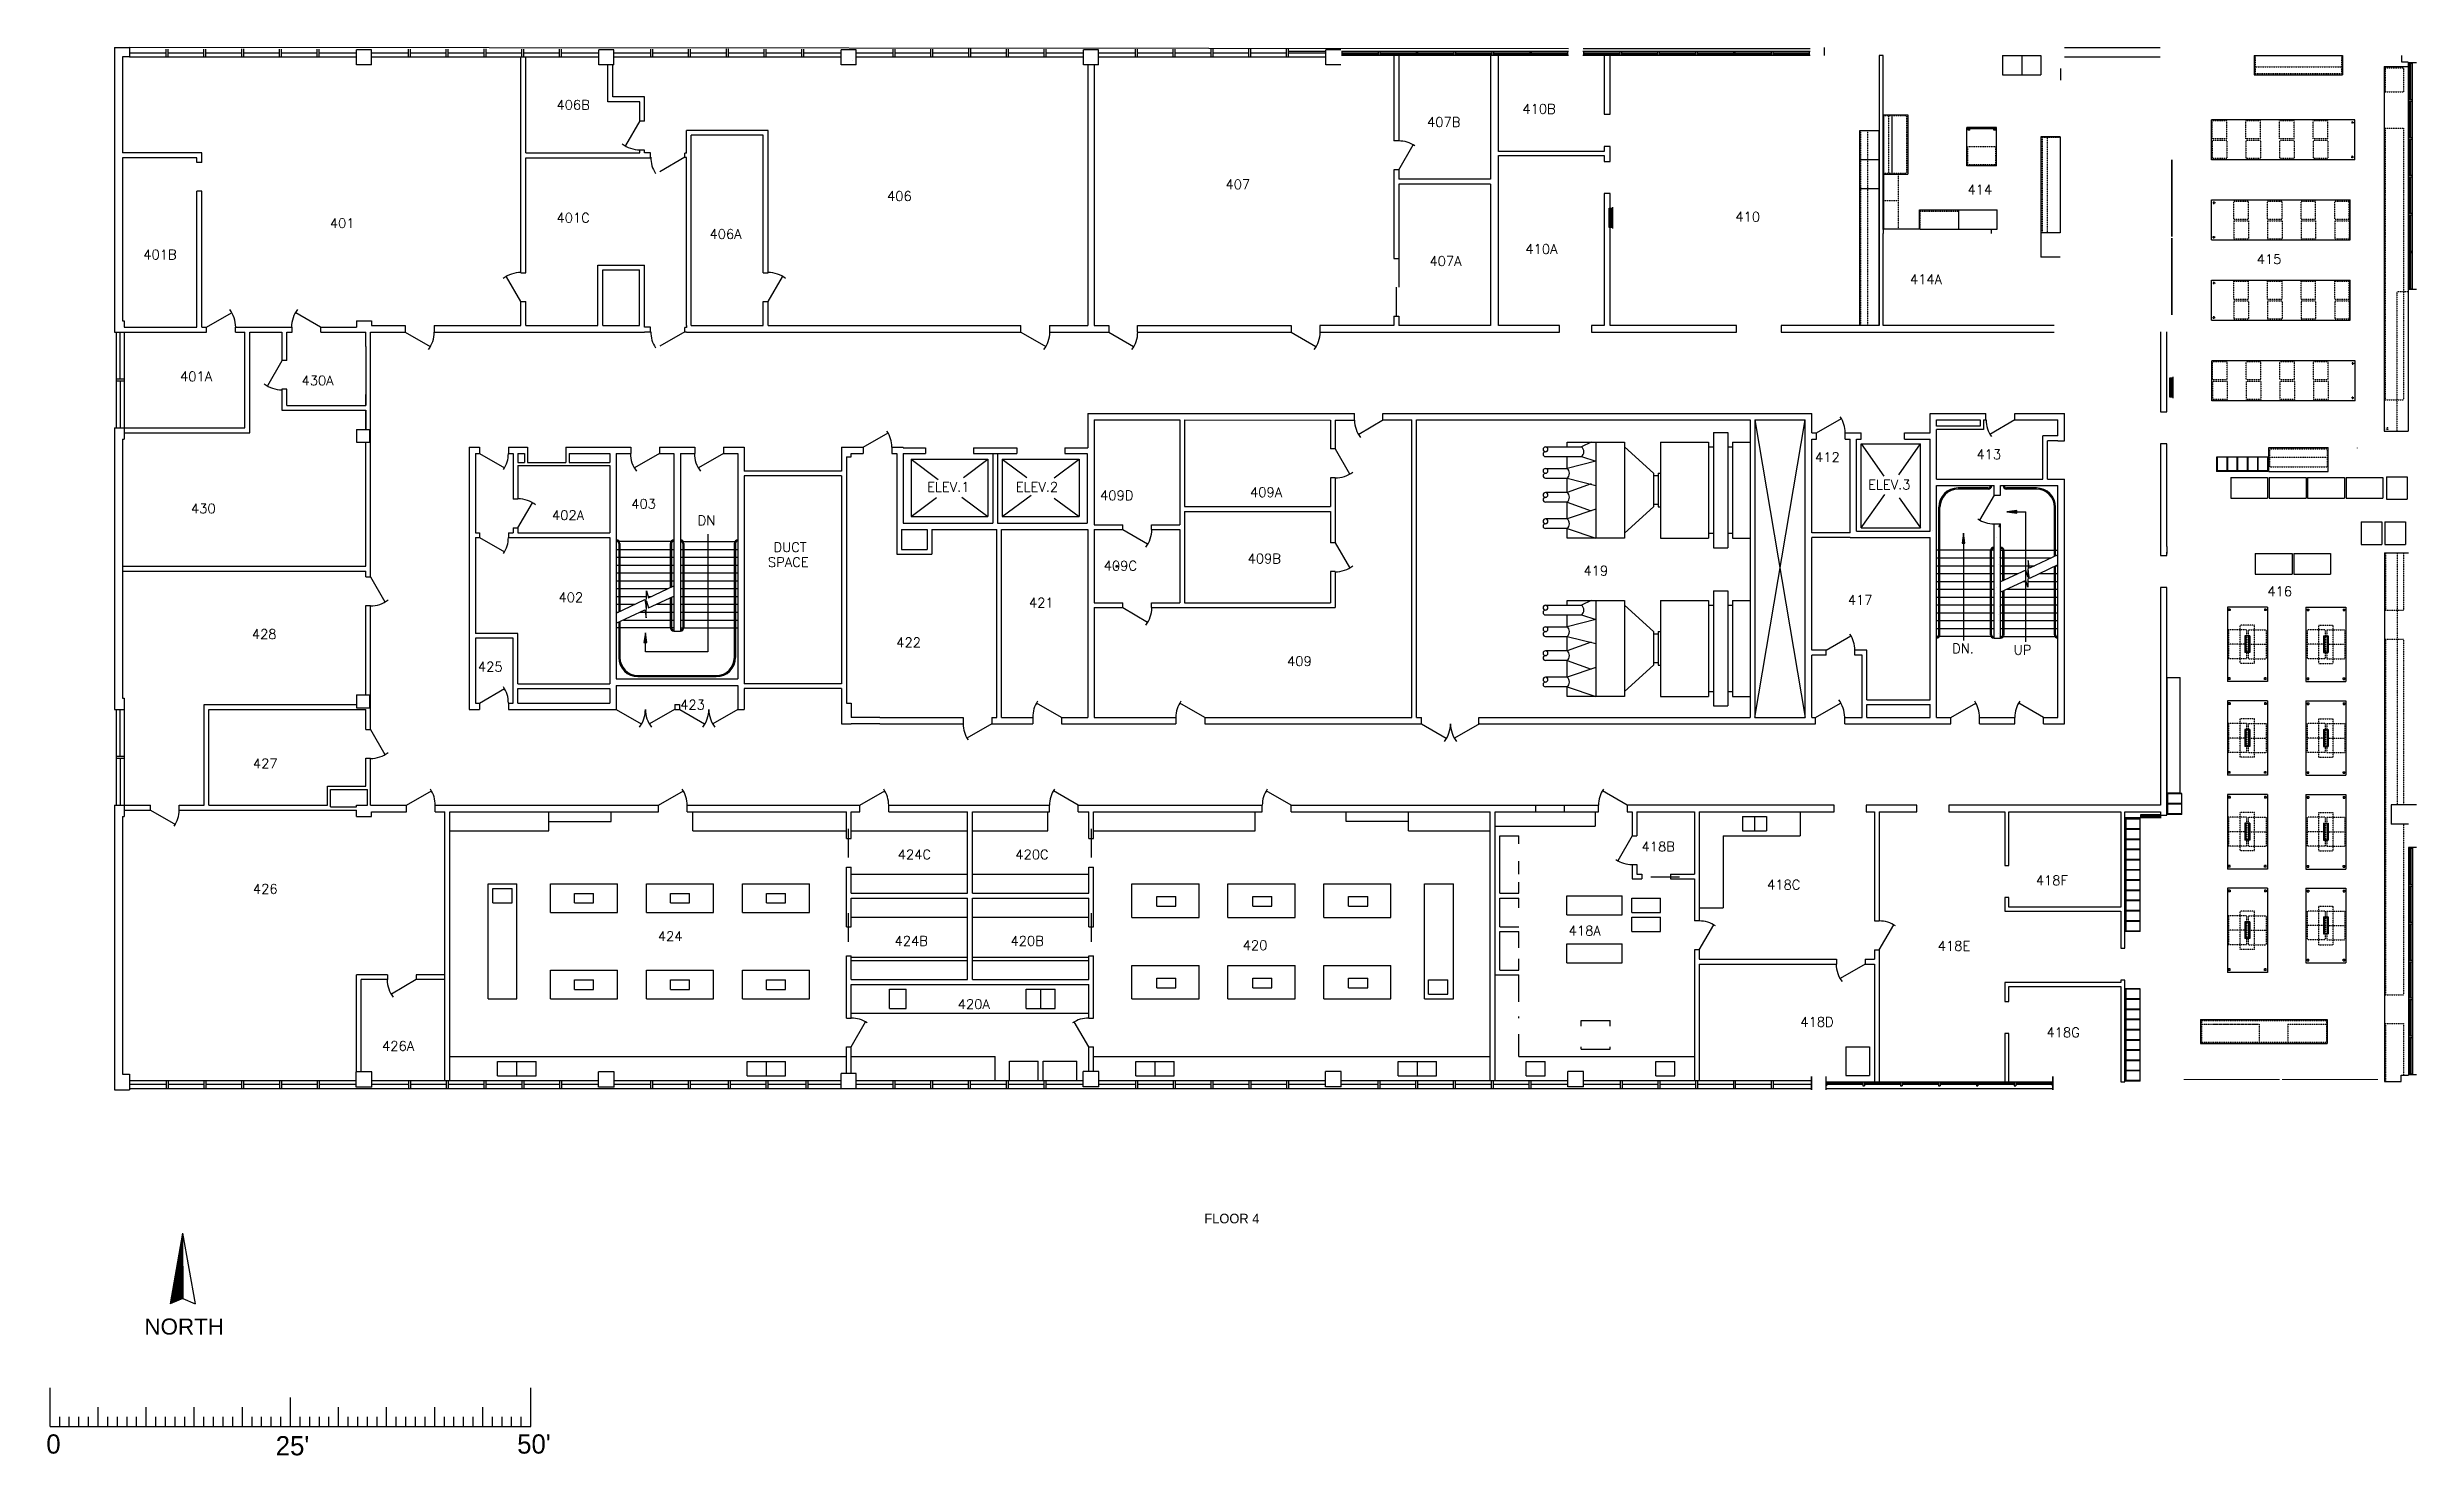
# Model space of a CAD drawing. Header units: inches. Extents: x -34849 to 37501, y -26482 to 39290.
# Drawn here: x -3 to 2953, y -36 to 1721 of the extents above; entities that cross this region are included whole.
import ezdxf
from ezdxf.enums import TextEntityAlignment as Align

# ---------------------------------------------------------------- set-up
doc = ezdxf.new("R2010")
doc.units = ezdxf.units.IN
doc.header["$MEASUREMENT"] = 0
doc.linetypes.add('HIDDEN2', pattern=[0.1875, 0.125, -0.0625])
doc.linetypes.add('INVISIBLE', pattern=[1000, 0, -1000])
for name, color, linetype in [('035$04DOOR', 150, 'Continuous'), ('035$04LOD', 251, 'Continuous'), ('035$04OFF', 7, 'Continuous'), ('035$04OFFICE', 7, 'Continuous'), ('035$04OUT', 7, 'Continuous'), ('035$04WAL', 7, 'Continuous'), ('035$04WALL-PONY', 7, 'Continuous'), ('035$05DOOR', 5, 'Continuous'), ('151$01OUT', 7, 'Continuous'), ('cabinet-proposed', 3, 'Continuous'), ('E-panel-proposed', 7, 'Continuous'), ('E-TEXT', 7, 'Continuous'), ('FLOOR_PLAN-existing', 253, 'Continuous'), ('HEADER', 15, 'INVISIBLE'), ('White Boards', 71, 'Continuous')]:
    doc.layers.add(name, color=color, linetype=linetype)
doc.styles.add('ROMANS', font='romans')

msp = doc.modelspace()

# ---------------------------------------------------------------- texts
msp.add_text('FLOOR 4', height=12).set_placement((1440.4, 253.5))
at = {"layer": '035$04LOD', "style": 'ROMANS'}
for s, p in [('ELEV.1', (1094.4, 1166.7)), ('ELEV.2', (1205, 1166.7)), ('ELEV.3', (2268.7, 1169.6)), ('DN.', (2373.6, 965.1)), ('UP', (2450.3, 963.3))]:
    msp.add_text(s, height=11.98, dxfattribs=at).set_placement(p)
at = {"layer": '035$04OFFICE', "style": 'ROMANS'}
for s, p in [('406B', (631.9, 1643.7)), ('407B', (1718.3, 1622.2)), ('410B', (1837.2, 1638.6)), ('406', (1044.4, 1529.8)), ('407', (1466.8, 1544.4)), ('414', (2392.7, 1537.9)), ('401', (349.1, 1496)), ('401C', (631.9, 1502.7)), ('410', (2103, 1504)), ('406A', (822.9, 1482.4)), ('401B', (116.3, 1456.8)), ('407A', (1721.3, 1448.6)), ('410A', (1841, 1463.7)), ('415', (2753.6, 1451)), ('414A', (2320.9, 1425.9)), ('401A', (162.2, 1304.7)), ('430A', (313.8, 1299.6)), ('412', (2202.4, 1203.9)), ('413', (2403.9, 1207.4)), ('403', (725.2, 1145.6)), ('409D', (1310.3, 1156.2)), ('409A', (1497.4, 1160.1)), ('430', (175.8, 1139.8)), ('402A', (626.3, 1131.5)), ('DUCT', (902.8, 1091.5)), ('SPACE', (895.8, 1072.8)), ('409C', (1314.8, 1068.4)), ('409B', (1494.4, 1077.3)), ('419', (1913.5, 1062.2)), ('402', (634.4, 1028.9)), ('417', (2243.4, 1025.7)), ('416', (2766.9, 1036.4)), ('421', (1221.5, 1022.2)), ('428', (251.8, 983)), ('422', (1055.9, 972.6)), ('425', (533.9, 942.3)), ('409', (1543.6, 949.2)), ('423', (786.3, 894.9)), ('427', (253.1, 821.5)), ('424C', (1057.8, 707.9)), ('420C', (1204.5, 707.9)), ('418B', (1986, 717.9)), ('418C', (2142.6, 670.2)), ('418F', (2478, 675.6)), ('426', (253.1, 665)), ('418A', (1895, 612.8)), ('424', (758.4, 606)), ('424B', (1053.8, 600.1)), ('420B', (1198.5, 600.1)), ('420', (1488.2, 594.7)), ('418E', (2355.5, 593.8)), ('420A', (1132.6, 521.1)), ('418D', (2184.1, 498.9)), ('426A', (414.3, 468.9)), ('418G', (2491.3, 485.9))]:
    msp.add_text(s, height=11.98, dxfattribs=at).set_placement(p)
at = {"layer": 'FLOOR_PLAN-existing', "style": 'ROMANS'}
msp.add_text('DN', height=11.98, dxfattribs=at).set_placement((808.1, 1125))

# ---------------------------------------------------------------- blocks, each defined once
blk = doc.blocks.new('scale bar')
for p, q in [((-41591.4, 15421.9), (-41591.4, 15469.9)), ((-40991.4, 15421.9), (-40991.4, 15469.9)), ((-41591.4, 15421.9), (-41591.4, 15445.9)), ((-41579.4, 15421.9), (-41579.4, 15433.9)), ((-41567.4, 15421.9), (-41567.4, 15433.9)), ((-41555.4, 15421.9), (-41555.4, 15433.9)), ((-41543.4, 15421.9), (-41543.4, 15433.9)), ((-41531.4, 15421.9), (-41531.4, 15445.9)), ((-41519.4, 15421.9), (-41519.4, 15433.9)), ((-41507.4, 15421.9), (-41507.4, 15433.9)), ((-41495.4, 15421.9), (-41495.4, 15433.9)), ((-41483.4, 15421.9), (-41483.4, 15433.9)), ((-41471.4, 15421.9), (-41471.4, 15445.9)), ((-41459.4, 15421.9), (-41459.4, 15433.9)), ((-41447.4, 15421.9), (-41447.4, 15433.9)), ((-41435.4, 15421.9), (-41435.4, 15433.9)), ((-41423.4, 15421.9), (-41423.4, 15433.9)), ((-41411.4, 15421.9), (-41411.4, 15445.9)), ((-41399.4, 15421.9), (-41399.4, 15433.9)), ((-41387.4, 15421.9), (-41387.4, 15433.9)), ((-41375.4, 15421.9), (-41375.4, 15433.9)), ((-41363.4, 15421.9), (-41363.4, 15433.9)), ((-41351.4, 15421.9), (-41351.4, 15445.9)), ((-41339.4, 15421.9), (-41339.4, 15433.9)), ((-41327.4, 15421.9), (-41327.4, 15433.9)), ((-41315.4, 15421.9), (-41315.4, 15433.9)), ((-41303.4, 15421.9), (-41303.4, 15433.9)), ((-41291.4, 15421.9), (-41291.4, 15457.9)), ((-41279.4, 15421.9), (-41279.4, 15433.9)), ((-41267.4, 15421.9), (-41267.4, 15433.9)), ((-41255.4, 15421.9), (-41255.4, 15433.9)), ((-41243.4, 15421.9), (-41243.4, 15433.9)), ((-41231.4, 15421.9), (-41231.4, 15445.9)), ((-41219.4, 15421.9), (-41219.4, 15433.9)), ((-41207.4, 15421.9), (-41207.4, 15433.9)), ((-41195.4, 15421.9), (-41195.4, 15433.9)), ((-41183.4, 15421.9), (-41183.4, 15433.9)), ((-41171.4, 15421.9), (-41171.4, 15445.9)), ((-41159.4, 15421.9), (-41159.4, 15433.9)), ((-41147.4, 15421.9), (-41147.4, 15433.9)), ((-41135.4, 15421.9), (-41135.4, 15433.9)), ((-41123.4, 15421.9), (-41123.4, 15433.9)), ((-41111.4, 15421.9), (-41111.4, 15445.9)), ((-41099.4, 15421.9), (-41099.4, 15433.9)), ((-41087.4, 15421.9), (-41087.4, 15433.9)), ((-41075.4, 15421.9), (-41075.4, 15433.9)), ((-41063.4, 15421.9), (-41063.4, 15433.9)), ((-41051.4, 15421.9), (-41051.4, 15445.9)), ((-41039.4, 15421.9), (-41039.4, 15433.9)), ((-41027.4, 15421.9), (-41027.4, 15433.9)), ((-41015.4, 15421.9), (-41015.4, 15433.9)), ((-41003.4, 15421.9), (-41003.4, 15433.9)), ((-41591.4, 15421.9), (-40991.4, 15421.9)), ((-41531.4, 15421.9), (-41531.4, 15421.9)), ((-41471.4, 15421.9), (-41471.4, 15421.9)), ((-41411.4, 15421.9), (-41411.4, 15421.9)), ((-41351.4, 15421.9), (-41351.4, 15421.9)), ((-41231.4, 15421.9), (-41231.4, 15421.9)), ((-41171.4, 15421.9), (-41171.4, 15421.9)), ((-41111.4, 15421.9), (-41111.4, 15421.9)), ((-41051.4, 15421.9), (-41051.4, 15421.9))]:
    blk.add_line(p, q)
for s, p in [('0', (-41596.1, 15388)), ("25'", (-41309.8, 15385.8)), ("50'", (-41008.5, 15388))]:
    blk.add_text(s, height=24).set_placement(p)
blk = doc.blocks.new('NORTH')
at = {"layer": '151$01OUT'}
h = blk.add_hatch(dxfattribs=at)
h.set_pattern_fill('ANSI31', color=256, scale=10, angle=-22, style=0)
h.set_pattern_definition([(23, (-25359.4078, -571.1874), (-0.48841391, 1.15063107), [])])
h.paths.add_polyline_path([(-17714.4, 14470.8), (-17638.8, 14440.3), (-17638.4, 14423.3)])
for p, q in [((-17714.4, 14470.8, 0), (-17626.7, 14452.2, 0)), ((-17714.4, 14470.8, 0), (-17638.4, 14423.3, 0)), ((-17714.4, 14470.8, 0), (-17638.8, 14440.3, 0)), ((-17638.8, 14440.3, 0), (-17626.7, 14452.2, 0)), ((-17638.8, 14440.3, 0), (-17638.4, 14423.3, 0))]:
    blk.add_line(p, q, dxfattribs=at)
at = {"layer": '151$01OUT', "insert": (-17633.6, 14386.6, 0), "char_height": 20, "width": 81.982, "attachment_point": 1, "rotation": 68}
blk.add_mtext('{\\fArial|b0|i0|c0|p34;NORTH}', dxfattribs=at)
blk = doc.blocks.new('PANEL11')
for p, q in [((-0.56, 0.06), (0.56, 0.06)), ((-0.5, -0.94), (-0.5, 0.06)), ((0.5, 0.06), (0.5, -0.94)), ((0.5, -0.94), (-0.5, -0.94))]:
    blk.add_line(p, q)
blk.add_solid([(-0.5, 0.06), (-0.5, -0.94), (0.5, 0.06), (0.5, -0.94)])
at = {"layer": 'E-TEXT', "flags": 1}
for tag, p in [('EPBUSSRATING', (0, 2.72)), ('EPMAINCBSIZE', (0, 2.51))]:
    blk.add_attdef(tag, text='', height=0.125, dxfattribs=at).set_placement(p, align=Align.CENTER)
at = {"layer": 'E-TEXT'}
blk.add_attdef('EPNAME', text='', height=0.125, dxfattribs=at).set_placement((0, 2.94), align=Align.CENTER)
blk = doc.blocks.new('Easter Egg')
at = {"layer": '035$04OFF'}
for p, q in [((-6, 7), (5, 7)), ((-6, 6), (-5, 7)), ((-6, 6), (5, 6)), ((-5, 6), (-5, 7)), ((-5, 6), (-4, 7)), ((-4, 6), (-4, 7)), ((-4, 6), (-3, 7)), ((-2, 6), (-3, 7)), ((-2, 6), (-2, 7)), ((-1, 6), (-2, 7)), ((-1, 6), (-1, 7)), ((0, 6), (-1, 7)), ((0, 6), (1, 7)), ((1, 6), (1, 7)), ((1, 6), (2, 7)), ((3, 6), (2, 7)), ((3, 6), (3, 7)), ((4, 6), (3, 7)), ((4, 6), (4, 7)), ((5, 6), (4, 7)), ((5, 6), (5, 7))]:
    blk.add_line(p, q, dxfattribs=at)
blk.add_lwpolyline([(0, 14), (1, 14), (1, 14), (2, 14), (3, 13), (4, 12), (4, 12), (4, 12), (4, 11), (5, 10), (5, 10), (5, 9), (5, 9), (5, 8), (5, 8), (5, 8), (5, 7), (5, 6), (5, 6), (5, 5), (5, 5), (5, 5), (5, 4), (5, 4), (5, 3), (5, 3), (4, 3), (4, 3), (4, 3), (4, 2), (4, 2), (3, 2), (3, 1), (3, 1), (2, 1), (2, 0), (1, 0), (0, 0), (-1, 0), (-2, 0), (-3, 1), (-3, 1), (-3, 1), (-4, 2), (-5, 2), (-5, 3), (-5, 3), (-5, 3), (-5, 4), (-6, 4), (-6, 5), (-6, 5), (-6, 6), (-6, 6), (-6, 7), (-6, 7), (-6, 7), (-6, 8), (-6, 9), (-6, 10), (-5, 11), (-4, 12), (-4, 13), (-3, 13), (-3, 14), (-2, 14), (-2, 14), (-1, 14), (-1, 14), (-1, 14), (0, 14)], dxfattribs=at)

# ---------------------------------------------------------------- linework, layer by layer
at = {"layer": '035$04DOOR', "color": 5}
for p, q in [((735.9, 1629.8), (717.9, 1598.7)), ((1682.9, 1568.7), (1700.9, 1599.8)), ((792.1, 1584.2), (761, 1566.2)), ((587.5, 1404), (569.5, 1435.1)), ((895.9, 1404), (913.9, 1435.1)), ((195.3, 1372.1), (226.4, 1390)), ((337.6, 1372.1), (306.5, 1390)), ((443.2, 1366.1), (474.3, 1348.1)), ((792.1, 1366.5), (761, 1348.6)), ((1211.2, 1366.1), (1242.4, 1348.1)), ((1321, 1366.1), (1352.1, 1348.1)), ((1548.6, 1366.1), (1579.7, 1348.1)), ((289.3, 1330.2), (271.4, 1299.1)), ((1664.1, 1256.3), (1633, 1238.3)), ((536, 1214.4), (567.1, 1196.4)), ((760.5, 1214.4), (729.4, 1196.4)), ((840.4, 1214.4), (809.2, 1196.4)), ((1603.7, 1220.2), (1621.7, 1189)), ((583.9, 1121.6), (601.8, 1152.7)), ((536, 1109.6), (567.1, 1091.6)), ((1338.5, 1119.6), (1369.6, 1101.6)), ((1603.7, 1103.1), (1621.7, 1072)), ((399.9, 1060.5), (417.8, 1029.4)), ((1338.5, 1022.1), (1369.6, 1004.1)), ((536, 903), (567.1, 921)), ((399.9, 870), (417.8, 838.9)), ((444.8, 775.3), (475.9, 793.2)), ((457, 557.7), (425.9, 539.7))]:
    msp.add_line(p, q, dxfattribs=at)
at = {"layer": '035$04DOOR'}
for p, q in [((1683, 1457.9), (1683, 1422)), ((1680, 1386), (1680, 1422)), ((2204.2, 1240.3), (2235.4, 1258.3)), ((2451.8, 1256.3), (2420.6, 1238.3)), ((1014.6, 1222.4), (1045.7, 1240.3)), ((2425.8, 1162.5), (2407.8, 1131.4)), ((2216.2, 968.9), (2247.3, 986.8)), ((706.6, 895), (737.7, 877.1)), ((779.2, 895), (748.1, 877.1)), ((785.7, 895), (816.8, 877.1)), ((858.3, 895), (827.2, 877.1)), ((1262.1, 885.1), (1231, 903)), ((1440.8, 885.1), (1409.7, 903)), ((2203.2, 885.1), (2234.4, 903)), ((2371.9, 885.1), (2403, 903)), ((2487.7, 885.1), (2456.6, 903)), ((1175.3, 877.1), (1144.2, 859.1)), ((1711.2, 877.1), (1742.3, 859.1)), ((1783.9, 877.1), (1752.7, 859.1)), ((125.1, 769.3), (156.3, 751.3)), ((759.1, 775.3), (790.3, 793.2)), ((1010.6, 775.3), (1041.8, 793.2)), ((1283.1, 775.3), (1252, 793.2)), ((1548.6, 775.3), (1517.4, 793.2)), ((1968.2, 775.3), (1937.1, 793.2)), ((1299.1, 746.1), (1299.1, 710.2)), ((1974.2, 737.3), (1956.2, 706.2)), ((1299.1, 640.6), (1299.1, 604.7)), ((2058, 595.1), (2076, 626.2)), ((2282.6, 595.1), (2300.6, 626.2)), ((2265.2, 577.2), (2234, 559.2)), ((999.7, 473.9), (1017.6, 505)), ((1296.1, 473.9), (1278.1, 505))]:
    msp.add_line(p, q, dxfattribs=at)
at = {"layer": '035$04DOOR', "color": 5}
for centre, radius, start, end in [((735.9, 1629.8), 36.3, 232.6791, 269.8532), ((1682.9, 1568.7), 35.9, 55.83, 90), ((785.4, 1584.2), 35.9, 180, 213.9788), ((587.5, 1404), 36.3, 90.1468, 127.3209), ((895.9, 1404), 36.3, 52.6791, 89.8532), ((195.3, 1372.1), 36.3, 0.1468, 37.3209), ((337.6, 1372.1), 36.3, 142.6791, 179.8532), ((443.2, 1366.1), 36.3, 322.6791, 359.8532), ((785.4, 1366.5), 35.9, 180, 213.9788), ((1211.2, 1366.1), 36.3, 322.6791, 359.8532), ((1321, 1366.1), 36.3, 322.6791, 359.8532), ((1548.6, 1366.1), 36.3, 322.6791, 359.8532), ((289.3, 1330.2), 36.3, 232.6791, 269.8532), ((1664.1, 1256.3), 36.3, 180.1468, 217.3209), ((536, 1214.4), 35.9, 326.0212, 0), ((760.5, 1214.4), 36.3, 180.1468, 217.3209), ((840.4, 1214.4), 36.3, 180.1468, 217.3209), ((1603.7, 1220.2), 36.3, 270.1468, 307.3209), ((583.9, 1121.6), 36.3, 52.6791, 89.8532), ((536, 1109.6), 35.9, 326.0212, 0), ((1338.5, 1119.6), 36.3, 322.6791, 359.8532), ((1603.7, 1103.1), 36.3, 270.1468, 307.3209), ((399.9, 1060.5), 36.3, 270.1468, 307.3209), ((1338.5, 1022.1), 36.3, 322.6791, 359.8532), ((536, 903), 35.9, 0, 33.9788), ((399.9, 870), 36.3, 270.1468, 307.3209), ((444.8, 775.3), 35.9, 0, 33.9788), ((457, 557.7), 36.3, 180.1468, 217.3209)]:
    msp.add_arc(centre, radius, start, end, dxfattribs=at)
at = {"layer": '035$04DOOR'}
for centre, radius, start, end in [((1014.6, 1222.4), 35.9, 0, 33.9788), ((2204.2, 1240.3), 35.9, 0, 33.9788), ((2451.8, 1256.3), 35.9, 180, 215.3076), ((2425.8, 1162.5), 35.9, 235.83, 270), ((2216.2, 968.9), 35.9, 0, 33.9788), ((706.6, 895), 36.3, 322.6791, 359.8532), ((779.2, 895), 36.3, 180.1468, 217.3209), ((785.7, 895), 36.3, 322.6791, 359.8532), ((858.3, 895), 36.3, 180.1468, 217.3209), ((1262.1, 885.1), 35.9, 146.0212, 180), ((1440.8, 885.1), 35.9, 146.0212, 180), ((2203.2, 885.1), 36.3, 0.1468, 37.3209), ((2371.9, 885.1), 35.9, 0, 33.9788), ((2487.7, 885.1), 35.9, 146.0212, 180), ((1175.3, 877.1), 35.9, 180, 213.9788), ((1711.2, 877.1), 36.3, 322.6791, 359.8532), ((1783.9, 877.1), 36.3, 180.1468, 217.3209), ((125.1, 769.3), 35.9, 326.0212, 0), ((759.1, 775.3), 35.9, 0, 33.9788), ((1010.6, 775.3), 35.9, 0, 33.9788), ((1283.1, 775.3), 35.9, 146.0212, 180), ((1548.6, 775.3), 35.9, 146.0212, 180), ((1968.2, 775.3), 35.9, 146.0212, 180), ((1974.2, 737.3), 35.9, 235.83, 270), ((2058, 595.1), 35.9, 55.83, 90), ((2282.6, 595.1), 35.9, 55.83, 90), ((2265.2, 577.2), 36.3, 180.1468, 217.3209), ((999.7, 473.9), 35.9, 56.0212, 90), ((1296.1, 473.9), 35.9, 90, 123.9788)]:
    msp.add_arc(centre, radius, start, end, dxfattribs=at)
at = {"layer": '035$04LOD'}
for p, q in [((401.2, 1718.4), (382.5, 1718.4)), ((382.5, 1699.7), (382.5, 1718.4)), ((401.2, 1699.7), (401.2, 1718.4)), ((703.6, 1718.4), (684.9, 1718.4)), ((684.9, 1699.7), (684.9, 1718.4)), ((703.6, 1699.7), (703.6, 1718.4)), ((1006, 1718.4), (987.3, 1718.4)), ((987.3, 1699.7), (987.3, 1718.4)), ((1006, 1699.7), (1006, 1718.4)), ((1308.4, 1718.4), (1289.7, 1718.4)), ((1289.7, 1699.7), (1289.7, 1718.4)), ((1308.4, 1699.7), (1308.4, 1718.4)), ((1610.8, 1718.4), (1592.1, 1718.4)), ((1592.1, 1699.7), (1592.1, 1718.4)), ((1895, 1716.3), (1894, 1716.3)), ((1895, 1716.3), (1894, 1716.3)), ((2214.3, 1711.4), (2214.3, 1721.4)), ((401.2, 1699.7), (382.5, 1699.7)), ((703.6, 1699.7), (684.9, 1699.7)), ((1006, 1699.7), (987.3, 1699.7)), ((1308.4, 1699.7), (1289.7, 1699.7)), ((1610.8, 1699.7), (1592.1, 1699.7)), ((1657.8, 1714), (1612.5, 1714)), ((1657.8, 1714), (1612.5, 1714)), ((1657.8, 1713), (1612.5, 1713)), ((1657.8, 1713), (1612.5, 1713)), ((1705, 1714), (1659.8, 1714)), ((1705, 1714), (1659.8, 1714)), ((1705, 1713), (1659.8, 1713)), ((1705, 1713), (1659.8, 1713)), ((1746.5, 1714), (1707, 1714)), ((1752.3, 1714), (1707, 1714)), ((1746.7, 1713), (1707, 1713)), ((1752.3, 1713), (1707, 1713)), ((1799.5, 1714), (1754.3, 1714)), ((1799.5, 1713), (1754.3, 1713)), ((1846.8, 1714), (1801.5, 1714)), ((1846.8, 1713), (1801.5, 1713)), ((1894, 1714), (1848.8, 1714)), ((1894, 1713), (1848.8, 1713)), ((1959.3, 1714), (1914, 1714)), ((1959.3, 1714), (1914, 1714)), ((1959.3, 1713), (1914, 1713)), ((1959.3, 1713), (1914, 1713)), ((2006.5, 1714), (1961.3, 1714)), ((2006.5, 1714), (1961.3, 1714)), ((2006.5, 1713), (1961.3, 1713)), ((2006.5, 1713), (1961.3, 1713)), ((2048, 1714), (2008.5, 1714)), ((2053.8, 1714), (2008.5, 1714)), ((2048.2, 1713), (2008.5, 1713)), ((2053.8, 1713), (2008.5, 1713)), ((2101, 1714), (2055.8, 1714)), ((2101, 1713), (2055.8, 1713)), ((2148.3, 1714), (2103, 1714)), ((2148.3, 1713), (2103, 1713)), ((2195.5, 1714), (2150.3, 1714)), ((2195.5, 1713), (2150.3, 1713)), ((2944.8, 1656.2), (2944.8, 1701.5)), ((2944.8, 1656.2), (2944.8, 1701.5)), ((2945.8, 1656.2), (2945.8, 1701.5)), ((2945.8, 1656.2), (2945.8, 1701.5)), ((2944.8, 1609), (2944.8, 1654.2)), ((2944.8, 1609), (2944.8, 1654.2)), ((2945.8, 1609), (2945.8, 1654.2)), ((2945.8, 1609), (2945.8, 1654.2)), ((2944.8, 1567.3), (2944.8, 1607)), ((2944.8, 1561.7), (2944.8, 1607)), ((2945.8, 1567.5), (2945.8, 1607)), ((2945.8, 1561.7), (2945.8, 1607)), ((2944.8, 1514.5), (2944.8, 1559.7)), ((2945.8, 1514.5), (2945.8, 1559.7)), ((2944.8, 1467.2), (2944.8, 1512.5)), ((2945.8, 1467.2), (2945.8, 1512.5)), ((2944.8, 1420), (2944.8, 1465.2)), ((2945.8, 1420), (2945.8, 1465.2)), ((382.5, 1244.3), (382.5, 1228.4)), ((382.5, 1244.3), (398.5, 1244.3)), ((398.5, 1244.3), (398.5, 1228.4)), ((2127.4, 885.1), (2190.3, 1256.3)), ((2127.4, 1256.3), (2190.3, 885.1)), ((382.5, 1228.4), (398.5, 1228.4)), ((1866.1, 1222.6), (1893, 1222.6)), ((1893, 1228.6), (1964.9, 1228.6)), ((1893, 1222.6), (1893, 1228.6)), ((1893, 1222.6), (1911, 1222.6)), ((1922.9, 1228.6), (1911, 1222.6)), ((1928.9, 1228.6), (1928.9, 1108.9)), ((1964.9, 1228.6), (1964.9, 1108.9)), ((1964.9, 1222.6), (2000.8, 1189.7)), ((2009.8, 1228.6), (2009.8, 1108.9)), ((2009.8, 1228.6), (2069.7, 1228.6)), ((2069.7, 1228.6), (2069.7, 1108.9)), ((2069.7, 1222.6), (2075.6, 1222.6)), ((2075.6, 1240.6), (2075.6, 1096.9)), ((2075.6, 1240.6), (2093.6, 1240.6)), ((2093.6, 1240.6), (2093.6, 1096.9)), ((2093.6, 1222.6), (2099.6, 1222.6)), ((2099.6, 1228.6), (2099.6, 1108.9)), ((2099.6, 1228.6), (2120.6, 1228.6)), ((2260.1, 1226.4), (2288.5, 1186.1)), ((2260.1, 1226.4), (2334, 1226.4)), ((2260.1, 1121.6), (2260.1, 1226.4)), ((2306.9, 1188), (2334, 1226.4)), ((2334, 1121.6), (2334, 1226.4)), ((1074.5, 1207.4), (1108.4, 1182)), ((1074.5, 1207.4), (1170.3, 1207.4)), ((1074.5, 1207.4), (1074.5, 1135.6)), ((1139.9, 1184.6), (1170.3, 1207.4)), ((1170.3, 1207.4), (1170.3, 1135.6)), ((1188.3, 1207.4), (1218.9, 1184.4)), ((1188.3, 1207.4), (1284.1, 1207.4)), ((1188.3, 1207.4), (1188.3, 1135.6)), ((1252.8, 1183.9), (1284.1, 1207.4)), ((1284.1, 1207.4), (1284.1, 1135.6)), ((1866.1, 1210.6), (1893, 1210.6)), ((1866.1, 1195.7), (1893, 1195.7)), ((1866.1, 1183.7), (1893, 1183.7)), ((1893, 1210.6), (1911, 1210.6)), ((1893, 1195.7), (1893, 1210.6)), ((1928.9, 1204.7), (1893, 1195.7)), ((1893, 1183.7), (1928.9, 1174.7)), ((1893, 1165.7), (1893, 1183.7)), ((1911, 1210.6), (1928.9, 1204.7)), ((2000.8, 1189.7), (2000.8, 1147.8)), ((2006.8, 1186.7), (2000.8, 1186.7)), ((2006.8, 1189.7), (2006.8, 1147.8)), ((2006.8, 1189.7), (2009.8, 1189.7)), ((1074.5, 1135.6), (1106.3, 1159.4)), ((1137.6, 1160.1), (1170.3, 1135.6)), ((1188.3, 1135.6), (1224.2, 1162.5)), ((1253.1, 1158.8), (1284.1, 1135.6)), ((1893, 1165.7), (1866.1, 1165.7)), ((1893, 1153.8), (1866.1, 1153.8)), ((1922.9, 1176.7), (1893, 1165.7)), ((1893, 1153.8), (1922.9, 1142.8)), ((1893, 1132.8), (1893, 1153.8)), ((2260.1, 1121.6), (2289.5, 1163.3)), ((2307.6, 1159), (2334, 1121.6)), ((2418.4, 1171.4), (2380.9, 1171.4)), ((2418.4, 1169.9), (2380.9, 1169.9)), ((2478.7, 1171.4), (2441.6, 1171.4)), ((2478.7, 1169.9), (2441.6, 1169.9)), ((1074.5, 1135.6), (1170.3, 1135.6)), ((1188.3, 1135.6), (1284.1, 1135.6)), ((1893, 1132.8), (1866.1, 1132.8)), ((1928.9, 1144.8), (1893, 1132.8)), ((2000.8, 1147.8), (1964.9, 1114.8)), ((2006.8, 1150.8), (2000.8, 1150.8)), ((2006.8, 1147.8), (2009.8, 1147.8)), ((2356.9, 988.3), (2356.9, 1147.4)), ((2358.4, 988.3), (2358.4, 1147.4)), ((2425.8, 1126.6), (2433.8, 1126.6)), ((2425.8, 983.9), (2425.8, 1126.6)), ((2431.8, 1123.4), (2433.8, 1125.8)), ((2433.8, 983.9), (2433.8, 1126.6)), ((2441.9, 1141.7), (2465.4, 1141.7)), ((2465.4, 979.5), (2465.4, 1141.7)), ((2501.2, 1085.9), (2501.2, 1147.4)), ((2502.6, 1086.6), (2502.6, 1147.4)), ((708.3, 1104.6), (706.6, 1104.6)), ((706.6, 1094.8), (709.6, 1094.8)), ((709.6, 1102.1), (709.6, 1016.6)), ((774.7, 1104.6), (710.4, 1104.6)), ((711.1, 1102.1), (711.1, 1017.3)), ((711.1, 1094.8), (774, 1094.8)), ((774, 1102.1), (774, 1047)), ((775.5, 1102.1), (775.5, 1047.7)), ((775.5, 1094.8), (778.5, 1094.8)), ((778.5, 1104.6), (776.8, 1104.6)), ((786.5, 1104.6), (788.1, 1104.6)), ((786.5, 1094.8), (789.5, 1094.8)), ((789.5, 1102.1), (789.5, 997.3)), ((790.2, 1104.6), (854.6, 1104.6)), ((791, 1102.1), (791, 997.3)), ((791, 1094.8), (853.8, 1094.8)), ((820.7, 1113.6), (820.7, 966.9)), ((853.8, 1102.1), (853.8, 959.9)), ((855.3, 1102.1), (855.3, 959.9)), ((855.3, 1094.8), (858.3, 1094.8)), ((1893, 1120.8), (1866.1, 1120.8)), ((1893, 1108.9), (1893, 1120.8)), ((1893, 1120.8), (1928.9, 1108.9)), ((1964.9, 1108.9), (1893, 1108.9)), ((2009.8, 1108.9), (2069.7, 1108.9)), ((2069.7, 1114.8), (2075.6, 1114.8)), ((2075.6, 1096.9), (2093.6, 1096.9)), ((2093.6, 1114.8), (2099.6, 1114.8)), ((2099.6, 1108.9), (2120.6, 1108.9)), ((2260.1, 1121.6), (2334, 1121.6)), ((2348.8, 1118.5), (2348.8, 1118.5)), ((2388, 981), (2388, 1105.3)), ((2429.4, 1109.8), (2429.4, 1109.8)), ((2431.8, 1123.4), (2433.8, 1123.3)), ((706.6, 1085), (709.6, 1085)), ((706.6, 1075.2), (709.6, 1075.2)), ((706.6, 1065.4), (709.6, 1065.4)), ((711.1, 1085), (774, 1085)), ((711.1, 1075.2), (774, 1075.2)), ((711.1, 1065.4), (774, 1065.4)), ((775.5, 1085), (778.5, 1085)), ((775.5, 1075.2), (778.5, 1075.2)), ((775.5, 1065.4), (778.5, 1065.4)), ((786.5, 1085), (789.5, 1085)), ((786.5, 1075.2), (789.5, 1075.2)), ((786.5, 1065.4), (789.5, 1065.4)), ((791, 1085), (853.8, 1085)), ((791, 1075.2), (853.8, 1075.2)), ((791, 1065.4), (853.8, 1065.4)), ((855.3, 1085), (858.3, 1085)), ((855.3, 1075.2), (858.3, 1075.2)), ((855.3, 1065.4), (858.3, 1065.4)), ((2356.9, 1093.6), (2353.9, 1093.6)), ((2356.9, 1083.8), (2353.9, 1083.8)), ((2356.9, 1074), (2353.9, 1074)), ((2421.3, 1093.6), (2358.4, 1093.6)), ((2421.3, 1083.8), (2358.4, 1083.8)), ((2421.3, 1074), (2358.4, 1074)), ((2421.3, 988.3), (2421.3, 1093.1)), ((2422.8, 988.3), (2422.8, 1093.1)), ((2425.8, 1083.8), (2422.8, 1083.8)), ((2425.8, 1074), (2422.8, 1074)), ((2425.8, 1093.6), (2422.9, 1093.6)), ((2426.5, 1082.4), (2426.5, 1082.4)), ((2431.3, 1076.4), (2431.3, 1076.4)), ((2433, 1084.7), (2433.8, 1085)), ((2433, 1084.7), (2433.8, 1084.2)), ((2433.8, 1093.6), (2436.7, 1093.6)), ((2436.8, 1083.8), (2433.8, 1083.8)), ((2436.8, 1074), (2433.8, 1074)), ((2465.5, 1068.8), (2433.8, 1054.1)), ((2436.8, 1055.5), (2436.8, 1093.1)), ((2438.3, 1093.6), (2501.2, 1093.6)), ((2438.3, 1056.2), (2438.3, 1093.1)), ((2496.9, 1083.8), (2438.3, 1083.8)), ((2476.3, 1074), (2438.3, 1074)), ((2467.9, 1060.3), (2465.5, 1068.8)), ((2468.5, 1080.9), (2467.9, 1060.3)), ((2468.5, 1068.2), (2467.9, 1047.6)), ((2470.3, 1071.2), (2468.5, 1080.9)), ((2470.3, 1058.5), (2468.5, 1068.2)), ((2505.6, 1088), (2470.3, 1071.2)), ((2505.6, 1075.3), (2470.3, 1058.5)), ((2501.2, 988.3), (2501.2, 1073.1)), ((2502.6, 1093.6), (2505.6, 1093.6)), ((2502.6, 988.3), (2502.6, 1073.8)), ((2505.6, 1074), (2503.1, 1074)), ((706.6, 1055.6), (709.6, 1055.6)), ((706.6, 1045.8), (709.6, 1045.8)), ((706.6, 1036), (709.6, 1036)), ((711.1, 1055.6), (774, 1055.6)), ((711.1, 1045.8), (771.4, 1045.8)), ((711.1, 1036), (744.2, 1036)), ((743.8, 1022.3), (744.4, 1042.9)), ((744.4, 1042.9), (746.8, 1034.4)), ((746.3, 1036), (750.3, 1036)), ((746.8, 1034.4), (778.5, 1049.1)), ((746.8, 1021.7), (778.5, 1036.4)), ((775.5, 1055.6), (778.5, 1055.6)), ((775.5, 1035), (775.5, 997.3)), ((786.5, 1055.6), (789.5, 1055.6)), ((786.5, 1045.8), (789.5, 1045.8)), ((786.5, 1036), (789.5, 1036)), ((791, 1055.6), (853.8, 1055.6)), ((791, 1045.8), (853.8, 1045.8)), ((791, 1036), (853.8, 1036)), ((855.3, 1055.6), (858.3, 1055.6)), ((855.3, 1045.8), (858.3, 1045.8)), ((855.3, 1036), (858.3, 1036)), ((2075.6, 1043), (2075.6, 899.3)), ((2075.6, 1043), (2093.6, 1043)), ((2093.6, 1043), (2093.6, 899.3)), ((2356.9, 1064.2), (2353.9, 1064.2)), ((2356.9, 1054.4), (2353.9, 1054.4)), ((2356.9, 1044.6), (2353.9, 1044.6)), ((2356.9, 1034.8), (2353.9, 1034.8)), ((2421.3, 1064.2), (2358.4, 1064.2)), ((2421.3, 1054.4), (2358.4, 1054.4)), ((2421.3, 1044.6), (2358.4, 1044.6)), ((2421.3, 1034.8), (2358.4, 1034.8)), ((2425.8, 1064.2), (2422.8, 1064.2)), ((2425.8, 1054.4), (2422.8, 1054.4)), ((2425.8, 1044.6), (2422.8, 1044.6)), ((2425.8, 1034.8), (2422.8, 1034.8)), ((2427.8, 1039.1), (2427.8, 1039.1)), ((2429.2, 1046.6), (2429.2, 1046.6)), ((2433.1, 1039.7), (2433.1, 1039.7)), ((2433.7, 1056.3), (2433.7, 1056.3)), ((2436.8, 1064.2), (2433.8, 1064.2)), ((2465.5, 1056.1), (2433.8, 1041.4)), ((2436.8, 1034.8), (2433.8, 1034.8)), ((2436.8, 988.3), (2436.8, 1042.7)), ((2455.7, 1064.2), (2438.3, 1064.2)), ((2438.3, 988.3), (2438.3, 1043.4)), ((2501.2, 1034.8), (2438.3, 1034.8)), ((2501.2, 1044.6), (2440.9, 1044.6)), ((2465.9, 1054.4), (2462, 1054.4)), ((2467.9, 1047.6), (2465.5, 1056.1)), ((2468, 1064.2), (2466.8, 1064.2)), ((2501.2, 1054.4), (2468.1, 1054.4)), ((2469.2, 1064.2), (2468.4, 1064.2)), ((2501.2, 1064.2), (2482.4, 1064.2)), ((2505.6, 1064.2), (2502.6, 1064.2)), ((2505.6, 1054.4), (2502.6, 1054.4)), ((2505.6, 1044.6), (2502.6, 1044.6)), ((2505.6, 1034.8), (2502.6, 1034.8)), ((706.6, 1015.2), (742, 1032)), ((706.6, 1026.2), (709.6, 1026.2)), ((706.6, 1002.5), (742, 1019.2)), ((706.6, 1016.4), (709.2, 1016.4)), ((711.1, 1026.2), (729.8, 1026.2)), ((715.4, 1006.6), (774, 1006.6)), ((736, 1016.4), (774, 1016.4)), ((742, 1032), (743.8, 1022.3)), ((742, 1019.2), (743.8, 1009.5)), ((743, 1026.2), (743.9, 1026.2)), ((743.8, 1009.5), (744.4, 1030.2)), ((744.3, 1026.2), (745.5, 1026.2)), ((744.4, 1030.2), (746.8, 1021.7)), ((756.6, 1026.2), (774, 1026.2)), ((774, 1034.3), (774, 997.3)), ((775.5, 1026.2), (778.5, 1026.2)), ((775.5, 1016.4), (778.5, 1016.4)), ((775.5, 1006.6), (778.5, 1006.6)), ((786.5, 1026.2), (789.5, 1026.2)), ((786.5, 1016.4), (789.5, 1016.4)), ((786.5, 1006.6), (789.5, 1006.6)), ((791, 1026.2), (853.8, 1026.2)), ((791, 1016.4), (853.8, 1016.4)), ((791, 1006.6), (853.8, 1006.6)), ((855.3, 1026.2), (858.3, 1026.2)), ((855.3, 1016.4), (858.3, 1016.4)), ((855.3, 1006.6), (858.3, 1006.6)), ((1866.1, 1025), (1893, 1025)), ((1866.1, 1013), (1893, 1013)), ((1893, 1031), (1964.9, 1031)), ((1893, 1025), (1893, 1031)), ((1893, 1025), (1911, 1025)), ((1893, 998.1), (1893, 1013)), ((1893, 1013), (1911, 1013)), ((1928.9, 1007.1), (1893, 998.1)), ((1922.9, 1031), (1911, 1025)), ((1911, 1013), (1928.9, 1007.1)), ((1928.9, 1031), (1928.9, 911.2)), ((1964.9, 1031), (1964.9, 911.2)), ((1964.9, 1025), (2000.8, 992.1)), ((2009.8, 1031), (2069.7, 1031)), ((2009.8, 1031), (2009.8, 911.2)), ((2069.7, 1031), (2069.7, 911.2)), ((2069.7, 1025), (2075.6, 1025)), ((2093.6, 1025), (2099.6, 1025)), ((2099.6, 1031), (2120.6, 1031)), ((2099.6, 1031), (2099.6, 911.2)), ((2356.9, 1025), (2353.9, 1025)), ((2356.9, 1015.2), (2353.9, 1015.2)), ((2356.9, 1005.4), (2353.9, 1005.4)), ((2421.3, 1025), (2358.4, 1025)), ((2421.3, 1015.2), (2358.4, 1015.2)), ((2421.3, 1005.4), (2358.4, 1005.4)), ((2425.8, 1025), (2422.8, 1025)), ((2425.8, 1015.2), (2422.8, 1015.2)), ((2425.8, 1005.4), (2422.8, 1005.4)), ((2431.1, 1013.2), (2431.1, 1013.2)), ((2431.8, 1006.5), (2431.8, 1006.5)), ((2432.5, 1023.1), (2432.5, 1023.1)), ((2433.5, 1030.4), (2433.5, 1030.4)), ((2436.8, 1025), (2433.8, 1025)), ((2436.8, 1015.2), (2433.8, 1015.2)), ((2436.8, 1005.4), (2433.8, 1005.4)), ((2501.2, 1025), (2438.3, 1025)), ((2501.2, 1015.2), (2438.3, 1015.2)), ((2501.2, 1005.4), (2438.3, 1005.4)), ((2505.6, 1025), (2502.6, 1025)), ((2505.6, 1015.2), (2502.6, 1015.2)), ((2505.6, 1005.4), (2502.6, 1005.4)), ((709.6, 996.8), (706.6, 996.8)), ((709.6, 1003.9), (709.6, 959.9)), ((711.1, 1004.6), (711.1, 959.9)), ((774, 996.8), (711.1, 996.8)), ((742.9, 966.9), (742.9, 990.8)), ((778.5, 996.8), (775.5, 996.8)), ((778.5, 992.8), (786.5, 992.8)), ((786.5, 996.8), (789.4, 996.8)), ((790.9, 996.8), (853.8, 996.8)), ((855.3, 996.8), (858.3, 996.8)), ((1866.1, 998.1), (1893, 998.1)), ((1866.1, 986.1), (1893, 986.1)), ((1893, 986.1), (1928.9, 977.1)), ((1893, 968.1), (1893, 986.1)), ((1922.9, 979.1), (1893, 968.1)), ((2000.8, 992.1), (2000.8, 950.2)), ((2006.8, 989.1), (2000.8, 989.1)), ((2006.8, 992.1), (2009.8, 992.1)), ((2006.8, 992.1), (2006.8, 950.2)), ((2356.9, 995.6), (2353.9, 995.6)), ((2355.6, 985.9), (2353.9, 985.9)), ((2422.1, 985.9), (2357.7, 985.9)), ((2421.3, 995.6), (2358.4, 995.6)), ((2425.8, 995.6), (2422.8, 995.6)), ((2425.8, 983.9), (2433.8, 983.9)), ((2431.2, 989.9), (2431.2, 989.9)), ((2432.5, 985.9), (2432.5, 985.9)), ((2433.1, 1003.9), (2433.1, 1003.9)), ((2436.8, 995.6), (2433.8, 995.6)), ((2433.8, 985.9), (2435.4, 985.9)), ((2437.5, 985.9), (2501.9, 985.9)), ((2501.2, 995.6), (2438.3, 995.6)), ((2505.6, 995.6), (2502.6, 995.6)), ((2504, 985.9), (2505.6, 985.9)), ((820.7, 966.9), (742.9, 966.9)), ((1893, 968.1), (1866.1, 968.1)), ((1893, 956.2), (1866.1, 956.2)), ((1893, 935.2), (1893, 956.2)), ((1893, 956.2), (1922.9, 945.2)), ((1928.9, 947.2), (1893, 935.2)), ((2000.8, 950.2), (1964.9, 917.2)), ((2006.8, 953.2), (2000.8, 953.2)), ((2006.8, 950.2), (2009.8, 950.2)), ((733.6, 937.4), (831.4, 937.4)), ((733.6, 936), (831.4, 936)), ((1893, 935.2), (1866.1, 935.2)), ((1893, 923.2), (1866.1, 923.2)), ((1893, 911.2), (1893, 923.2)), ((1893, 923.2), (1928.9, 911.2)), ((2069.7, 917.2), (2075.6, 917.2)), ((2093.6, 917.2), (2099.6, 917.2)), ((382.5, 913), (382.5, 897)), ((382.5, 913), (398.5, 913)), ((382.5, 897), (398.5, 897)), ((398.5, 913), (398.5, 897)), ((1964.9, 911.2), (1893, 911.2)), ((2009.8, 911.2), (2069.7, 911.2)), ((2075.6, 899.3), (2093.6, 899.3)), ((2099.6, 911.2), (2120.6, 911.2)), ((2944.8, 721.8), (2944.8, 676.5)), ((2945.8, 721.8), (2945.8, 676.5)), ((2944.8, 674.5), (2944.8, 629.3)), ((2945.8, 674.5), (2945.8, 629.3)), ((2944.8, 627.3), (2944.8, 582)), ((2945.8, 627.3), (2945.8, 582)), ((2944.8, 580), (2944.8, 534.8)), ((2944.8, 574.4), (2944.8, 534.8)), ((2945.8, 580), (2945.8, 534.8)), ((2945.8, 574.2), (2945.8, 534.8)), ((2944.8, 532.8), (2944.8, 487.5)), ((2944.8, 532.8), (2944.8, 487.5)), ((2945.8, 532.8), (2945.8, 487.5)), ((2945.8, 532.8), (2945.8, 487.5)), ((2944.8, 485.5), (2944.8, 440.3)), ((2944.8, 485.5), (2944.8, 440.3)), ((2945.8, 485.5), (2945.8, 440.3)), ((2945.8, 485.5), (2945.8, 440.3)), ((80.5, 420), (99.2, 420)), ((90.5, 439.9), (99.2, 439.9)), ((99.2, 439.9), (99.2, 420)), ((382.1, 423.3), (382.1, 442.8)), ((401.6, 442.8), (382.1, 442.8)), ((401.6, 423.3), (382.1, 423.3)), ((401.6, 423.3), (401.6, 442.8)), ((684.5, 423.4), (684.5, 442.8)), ((704, 442.8), (684.5, 442.8)), ((704, 423.4), (684.5, 423.4)), ((704, 423.4), (704, 442.8)), ((987.3, 422), (987.3, 440.7)), ((1006, 440.7), (987.3, 440.7)), ((987.3, 422), (1006, 422)), ((1006, 422), (1006, 440.7)), ((1289.3, 423.8), (1289.3, 443.2)), ((1308.8, 443.2), (1289.3, 443.2)), ((1308.8, 423.8), (1289.3, 423.8)), ((1300.3, 423.9), (1300.3, 423.9)), ((1308.8, 423.8), (1308.8, 443.2)), ((1308.8, 431.9), (1308.8, 431.9)), ((2198, 436.7), (2198, 420)), ((2198, 420), (2198, 436.7)), ((2198, 436.7), (2198, 420)), ((2198, 436.7), (2198, 420)), ((2198, 436.7), (2198, 420)), ((2198, 420), (2198, 436.7)), ((2198, 436.7), (2198, 420)), ((2198, 420), (2198, 436.7)), ((2198, 436.7), (2198, 420)), ((2198, 436.7), (2198, 420)), ((2215.8, 436.7), (2215.8, 420)), ((2215.8, 436.7), (2215.8, 420)), ((2215.8, 436.7), (2215.8, 420)), ((2216.8, 428.4), (2262, 428.4)), ((2216.8, 427.4), (2262, 427.4)), ((2264, 428.4), (2309.3, 428.4)), ((2264, 427.4), (2309.3, 427.4)), ((2311.3, 428.4), (2356.5, 428.4)), ((2311.3, 427.4), (2356.5, 427.4)), ((2358.5, 428.4), (2403.8, 428.4)), ((2358.5, 427.4), (2403.8, 427.4)), ((2364.1, 428.4), (2403.8, 428.4)), ((2364.3, 427.4), (2403.8, 427.4)), ((2405.8, 428.4), (2451, 428.4)), ((2405.8, 428.4), (2451, 428.4)), ((2405.8, 427.4), (2451, 427.4)), ((2405.8, 427.4), (2451, 427.4)), ((2453, 428.4), (2498.3, 428.4)), ((2453, 428.4), (2498.3, 428.4)), ((2453, 427.4), (2498.3, 427.4)), ((2453, 427.4), (2498.3, 427.4)), ((2499.3, 436.7), (2499.3, 420)), ((2499.3, 420), (2499.3, 436.7)), ((2499.3, 436.7), (2499.3, 420)), ((2499.3, 436.7), (2499.3, 420)), ((2499.3, 436.7), (2499.3, 420)), ((2499.3, 420), (2499.3, 436.7)), ((2499.3, 436.7), (2499.3, 420)), ((2499.3, 420), (2499.3, 436.7)), ((2499.3, 436.7), (2499.3, 420)), ((2499.3, 436.7), (2499.3, 420))]:
    msp.add_line(p, q, dxfattribs=at)
at = {"layer": '035$04LOD', "linetype": 'Continuous'}
for p, q in [((2454.1, 1143.4), (2441.9, 1141.7)), ((2441.9, 1141.7), (2454.1, 1140)), ((2446.9, 1141.7), (2453.6, 1142.4)), ((2453.6, 1140.9), (2446.9, 1141.7)), ((2454.1, 1140), (2454.1, 1143.4)), ((2454.1, 1140), (2454.1, 1143.4)), ((2387.9, 1114.8), (2386.2, 1102.6)), ((2386.2, 1102.6), (2389.6, 1102.6)), ((2386.2, 1102.6), (2389.6, 1102.6)), ((2387.1, 1103.1), (2387.9, 1109.8)), ((2389.6, 1102.6), (2387.9, 1114.8)), ((2387.9, 1109.8), (2388.6, 1103.1)), ((742.9, 990.8), (741.1, 978.6)), ((741.1, 978.6), (744.5, 978.6)), ((741.1, 978.6), (744.5, 978.6)), ((742.1, 979.2), (742.8, 985.9)), ((742.8, 985.9), (743.6, 979.1)), ((744.5, 978.6), (742.9, 990.8))]:
    msp.add_line(p, q, dxfattribs=at)
at = {"layer": '035$04LOD'}
for centre, radius, start, end in [((1866.1, 1219.6), 2.99, 90, 270), ((1866.1, 1213.6), 2.99, 90, 270), ((1866.1, 1219.6), 2.99, 270, 90), ((1906.5, 1216.6), 7.49, 306.8699, 53.1301), ((1866.1, 1192.7), 2.99, 90, 270), ((1866.1, 1186.7), 2.99, 90, 270), ((1866.1, 1192.7), 2.99, 270, 90), ((1888.5, 1189.7), 7.49, 306.8699, 53.1301), ((1866.1, 1162.7), 2.99, 90, 270), ((1866.1, 1156.8), 2.99, 90, 270), ((1866.1, 1162.7), 2.99, 270, 90), ((1888.5, 1159.8), 7.49, 306.8699, 53.1301), ((2380.9, 1147.4), 24, 90, 180), ((2380.9, 1147.4), 22.5, 90, 180), ((2418.4, 1174.3), 2.99, 270, 0), ((2418.4, 1174.3), 4.49, 270, 0), ((2441.6, 1174.3), 4.49, 180, 270), ((2441.6, 1174.3), 2.99, 180, 270), ((2478.7, 1147.4), 24, 0, 90), ((2478.7, 1147.4), 22.5, 0, 90), ((1866.1, 1129.8), 2.99, 90, 270), ((1866.1, 1123.8), 2.99, 90, 270), ((1866.1, 1129.8), 2.99, 270, 90), ((1888.5, 1126.8), 7.49, 306.8699, 53.1301), ((706.6, 1102.1), 4.49, 0, 90), ((706.6, 1102.1), 2.99, 0, 90), ((778.5, 1102.1), 4.49, 90, 180), ((778.5, 1102.1), 2.99, 90, 180), ((786.5, 1102.1), 4.49, 0, 90), ((786.5, 1102.1), 2.99, 0, 90), ((858.3, 1102.1), 4.49, 90, 180), ((858.3, 1102.1), 2.99, 90, 180), ((2425.8, 1093.1), 4.49, 90, 180), ((2425.8, 1093.1), 2.99, 90, 180), ((2433.8, 1093.1), 4.49, 0, 90), ((2433.8, 1093.1), 2.99, 0, 90), ((1866.1, 1022), 2.99, 90, 270), ((1866.1, 1016), 2.99, 90, 270), ((1866.1, 1022), 2.99, 270, 90), ((1906.5, 1019), 7.49, 306.8699, 53.1301), ((778.5, 997.3), 4.49, 180, 270), ((778.5, 997.3), 2.99, 180, 270), ((786.5, 997.3), 4.49, 270, 0), ((786.5, 997.3), 2.99, 270, 0), ((1866.1, 995.1), 2.99, 90, 270), ((1866.1, 989.1), 2.99, 90, 270), ((1866.1, 995.1), 2.99, 270, 90), ((1888.5, 992.1), 7.49, 306.8699, 53.1301), ((2353.9, 988.3), 4.49, 270, 0), ((2353.9, 988.3), 2.99, 270, 0), ((2425.8, 988.3), 4.49, 180, 270), ((2425.8, 988.3), 2.99, 180, 270), ((2433.8, 988.3), 4.49, 270, 0), ((2433.8, 988.3), 2.99, 270, 0), ((2505.6, 988.3), 4.49, 180, 270), ((2505.6, 988.3), 2.99, 180, 270), ((733.6, 959.9), 24, 180, 270), ((733.6, 959.9), 22.5, 180, 270), ((831.4, 959.9), 22.5, 270, 0), ((831.4, 959.9), 24, 270, 0), ((1866.1, 965.1), 2.99, 90, 270), ((1866.1, 959.2), 2.99, 90, 270), ((1866.1, 965.1), 2.99, 270, 90), ((1888.5, 962.1), 7.49, 306.8699, 53.1301), ((1866.1, 932.2), 2.99, 90, 270), ((1866.1, 926.2), 2.99, 90, 270), ((1866.1, 932.2), 2.99, 270, 90), ((1888.5, 929.2), 7.49, 306.8699, 53.1301)]:
    msp.add_arc(centre, radius, start, end, dxfattribs=at)
at = {"layer": '035$04OFF'}
for p, q in [((80.5, 1721.4), (99.2, 1721.4)), ((80.5, 1721.4), (80.5, 1366.1)), ((99.2, 1721.4), (99.2, 1709.4)), ((1895, 1719.4), (99.2, 1721.4)), ((144.8, 1709.4), (144.8, 1719.2)), ((147.3, 1709.4), (147.3, 1719.2)), ((191.9, 1709.4), (191.9, 1719.2)), ((194.4, 1709.4), (194.4, 1719.2)), ((239.1, 1709.4), (239.1, 1719.4)), ((241.6, 1709.4), (241.6, 1719.4)), ((286.2, 1709.4), (286.2, 1719.2)), ((288.7, 1709.4), (288.7, 1719.2)), ((333.4, 1709.4), (333.4, 1719.2)), ((335.9, 1709.4), (335.9, 1719.2)), ((447.2, 1709.4), (447.2, 1719.2)), ((449.7, 1709.4), (449.7, 1719.2)), ((494.3, 1709.4), (494.3, 1719.2)), ((496.8, 1709.4), (496.8, 1719.2)), ((541.5, 1709.4), (541.5, 1719.4)), ((544, 1709.4), (544, 1719.4)), ((588.6, 1709.4), (588.6, 1719.2)), ((591.1, 1709.4), (591.1, 1719.2)), ((635.8, 1709.4), (635.8, 1719.2)), ((638.3, 1709.4), (638.3, 1719.2)), ((749.6, 1709.4), (749.6, 1719.2)), ((752.1, 1709.4), (752.1, 1719.2)), ((796.7, 1709.4), (796.7, 1719.2)), ((799.2, 1709.4), (799.2, 1719.2)), ((843.9, 1709.4), (843.9, 1719.4)), ((846.4, 1709.4), (846.4, 1719.4)), ((891, 1709.4), (891, 1719.2)), ((893.5, 1709.4), (893.5, 1719.2)), ((938.2, 1709.4), (938.2, 1719.2)), ((940.7, 1709.4), (940.7, 1719.2)), ((1052, 1709.4), (1052, 1719.2)), ((1054.5, 1709.4), (1054.5, 1719.2)), ((1099.1, 1709.4), (1099.1, 1719.2)), ((1101.6, 1709.4), (1101.6, 1719.2)), ((1146.3, 1709.4), (1146.3, 1719.4)), ((1148.8, 1709.4), (1148.8, 1719.4)), ((1193.4, 1709.4), (1193.4, 1719.2)), ((1195.9, 1709.4), (1195.9, 1719.2)), ((1240.6, 1709.4), (1240.6, 1719.2)), ((1243.1, 1709.4), (1243.1, 1719.2)), ((1354.4, 1709.4), (1354.4, 1719.2)), ((1356.8, 1709.4), (1356.8, 1719.2)), ((1401.5, 1709.4), (1401.5, 1719.2)), ((1404, 1709.4), (1404, 1719.2)), ((1448.7, 1709.4), (1448.7, 1719.4)), ((1451.2, 1709.4), (1451.2, 1719.4)), ((1495.8, 1709.4), (1495.8, 1719.2)), ((1498.3, 1709.4), (1498.3, 1719.2)), ((1543, 1709.4), (1543, 1719.2)), ((1545.5, 1709.4), (1545.5, 1719.2)), ((1592.1, 1716.3), (1545.5, 1716.3)), ((1612.5, 1716.3), (1611.5, 1716.3)), ((1612.5, 1716.3), (1611.5, 1716.3)), ((1612.5, 1716.3), (1611.5, 1716.3)), ((1612.5, 1716.3), (1611.5, 1716.3)), ((1612.5, 1716.3), (1611.5, 1716.3)), ((1612.5, 1716.3), (1611.5, 1716.3)), ((1612.5, 1716.3), (1611.5, 1716.3)), ((1612.5, 1716.3), (1611.5, 1716.3)), ((1612.5, 1716.3), (1611.5, 1716.3)), ((1612.5, 1716.3), (1611.5, 1716.3)), ((1612.5, 1711.4), (1612.5, 1716.3)), ((1612.5, 1711.4), (1612.5, 1716.3)), ((1612.5, 1711.4), (1612.5, 1716.3)), ((1612.5, 1711.4), (1612.5, 1716.3)), ((1612.5, 1711.4), (1612.5, 1716.3)), ((1612.5, 1711.4), (1612.5, 1716.3)), ((1612.5, 1711.4), (1612.5, 1716.3)), ((1612.5, 1711.4), (1612.5, 1716.3)), ((1612.5, 1711.4), (1612.5, 1716.3)), ((1612.5, 1711.4), (1612.5, 1716.3)), ((1895, 1716.3), (1612.5, 1716.3)), ((1659.8, 1716.3), (1657.8, 1716.3)), ((1657.8, 1711.4), (1657.8, 1716.3)), ((1659.8, 1716.3), (1657.8, 1716.3)), ((1657.8, 1711.4), (1657.8, 1716.3)), ((1659.8, 1711.4), (1659.8, 1716.3)), ((1659.8, 1711.4), (1659.8, 1716.3)), ((1705, 1711.4), (1705, 1716.3)), ((1707, 1716.3), (1705, 1716.3)), ((1705, 1711.4), (1705, 1716.3)), ((1707, 1716.3), (1705, 1716.3)), ((1707, 1711.4), (1707, 1716.3)), ((1707, 1711.4), (1707, 1716.3)), ((1752.3, 1711.4), (1752.3, 1716.3)), ((1754.3, 1716.3), (1752.3, 1716.3)), ((1754.3, 1711.4), (1754.3, 1716.3)), ((1799.5, 1711.4), (1799.5, 1716.3)), ((1801.5, 1716.3), (1799.5, 1716.3)), ((1801.5, 1711.4), (1801.5, 1716.3)), ((1848.8, 1716.3), (1846.8, 1716.3)), ((1846.8, 1711.4), (1846.8, 1716.3)), ((1848.8, 1711.4), (1848.8, 1716.3)), ((1894, 1711.4), (1894, 1716.3)), ((1894, 1711.4), (1894, 1716.3)), ((1894, 1711.4), (1894, 1716.3)), ((1895, 1716.3), (1894, 1716.3)), ((2196.5, 1716.3), (1912.8, 1716.3)), ((2196.5, 1719.4), (1913, 1719.4)), ((1914, 1716.3), (1913, 1716.3)), ((1914, 1716.3), (1913, 1716.3)), ((1914, 1716.3), (1913, 1716.3)), ((1914, 1716.3), (1913, 1716.3)), ((1914, 1716.3), (1913, 1716.3)), ((1914, 1716.3), (1913, 1716.3)), ((1914, 1716.3), (1913, 1716.3)), ((1914, 1716.3), (1913, 1716.3)), ((1914, 1716.3), (1913, 1716.3)), ((1914, 1716.3), (1913, 1716.3)), ((1914, 1711.4), (1914, 1716.3)), ((1914, 1711.4), (1914, 1716.3)), ((1914, 1711.4), (1914, 1716.3)), ((1914, 1711.4), (1914, 1716.3)), ((1914, 1711.4), (1914, 1716.3)), ((1914, 1711.4), (1914, 1716.3)), ((1914, 1711.4), (1914, 1716.3)), ((1914, 1711.4), (1914, 1716.3)), ((1914, 1711.4), (1914, 1716.3)), ((1914, 1711.4), (1914, 1716.3)), ((1961.3, 1716.3), (1959.3, 1716.3)), ((1959.3, 1711.4), (1959.3, 1716.3)), ((1961.3, 1716.3), (1959.3, 1716.3)), ((1959.3, 1711.4), (1959.3, 1716.3)), ((1961.3, 1711.4), (1961.3, 1716.3)), ((1961.3, 1711.4), (1961.3, 1716.3)), ((2006.5, 1711.4), (2006.5, 1716.3)), ((2008.5, 1716.3), (2006.5, 1716.3)), ((2006.5, 1711.4), (2006.5, 1716.3)), ((2008.5, 1716.3), (2006.5, 1716.3)), ((2008.5, 1711.4), (2008.5, 1716.3)), ((2008.5, 1711.4), (2008.5, 1716.3)), ((2053.8, 1711.4), (2053.8, 1716.3)), ((2055.8, 1716.3), (2053.8, 1716.3)), ((2055.8, 1711.4), (2055.8, 1716.3)), ((2101, 1711.4), (2101, 1716.3)), ((2103, 1716.3), (2101, 1716.3)), ((2103, 1711.4), (2103, 1716.3)), ((2150.3, 1716.3), (2148.3, 1716.3)), ((2148.3, 1711.4), (2148.3, 1716.3)), ((2150.3, 1711.4), (2150.3, 1716.3)), ((2195.5, 1711.4), (2195.5, 1716.3)), ((2196.5, 1716.3), (2195.5, 1716.3)), ((2195.5, 1711.4), (2195.5, 1716.3)), ((2196.5, 1716.3), (2195.5, 1716.3)), ((2195.5, 1711.4), (2195.5, 1716.3)), ((2196.5, 1716.3), (2195.5, 1716.3)), ((2513.6, 1721.4), (2633.3, 1721.4)), ((90.5, 1709.4), (90.5, 1589.6)), ((99.2, 1709.4), (90.5, 1709.4)), ((144.8, 1714.2), (99.2, 1714.2)), ((99.2, 1709.4), (382.5, 1709.4)), ((191.9, 1714.2), (147.3, 1714.2)), ((239.1, 1714.2), (194.4, 1714.2)), ((286.2, 1714.2), (241.6, 1714.2)), ((333.4, 1714.2), (288.7, 1714.2)), ((382.5, 1714.2), (335.9, 1714.2)), ((401.2, 1709.4), (684.9, 1709.4)), ((447.2, 1714.2), (401.3, 1714.2)), ((494.3, 1714.2), (449.7, 1714.2)), ((541.5, 1714.2), (496.8, 1714.2)), ((588.6, 1714.2), (544, 1714.2)), ((635.8, 1714.2), (591.1, 1714.2)), ((684.2, 1714.2), (638.3, 1714.2)), ((703.6, 1709.4), (987.3, 1709.4)), ((749.6, 1714.2), (703.7, 1714.2)), ((796.7, 1714.2), (752.1, 1714.2)), ((843.9, 1714.2), (799.2, 1714.2)), ((891, 1714.2), (846.4, 1714.2)), ((938.2, 1714.2), (893.5, 1714.2)), ((986.6, 1714.2), (940.7, 1714.2)), ((1006, 1709.4), (1289.7, 1709.4)), ((1052, 1714.2), (1006.1, 1714.2)), ((1099.1, 1714.2), (1054.5, 1714.2)), ((1146.3, 1714.2), (1101.6, 1714.2)), ((1193.4, 1714.2), (1148.8, 1714.2)), ((1240.6, 1714.2), (1195.9, 1714.2)), ((1289, 1714.2), (1243.1, 1714.2)), ((1354.4, 1714.2), (1308.4, 1714.2)), ((1308.4, 1709.4), (1592.1, 1709.4)), ((1401.5, 1714.2), (1356.8, 1714.2)), ((1448.7, 1714.2), (1404, 1714.2)), ((1495.8, 1714.2), (1451.2, 1714.2)), ((1543, 1714.2), (1498.3, 1714.2)), ((1591.4, 1714.2), (1545.5, 1714.2)), ((1747.4, 1711.4), (1611.4, 1711.4)), ((1895, 1711.4), (1611.5, 1711.4)), ((1661.2, 1711.4), (1656.5, 1711.4)), ((2048.9, 1711.4), (1912.8, 1711.4)), ((2196.5, 1711.4), (1913, 1711.4)), ((1962.6, 1711.4), (1958, 1711.4)), ((2513.6, 1709.4), (2633.3, 1709.4)), ((2943.2, 1566.6), (2943.2, 1702.7)), ((2943.2, 1419), (2943.2, 1702.5)), ((2943.2, 1702.5), (2953.1, 1702.5)), ((2943.2, 1701.5), (2948.1, 1701.5)), ((2943.2, 1701.5), (2948.1, 1701.5)), ((2943.2, 1701.5), (2948.1, 1701.5)), ((2943.2, 1701.5), (2948.1, 1701.5)), ((2943.2, 1701.5), (2948.1, 1701.5)), ((2943.2, 1701.5), (2948.1, 1701.5)), ((2943.2, 1701.5), (2948.1, 1701.5)), ((2943.2, 1701.5), (2948.1, 1701.5)), ((2943.2, 1701.5), (2948.1, 1701.5)), ((2943.2, 1701.5), (2948.1, 1701.5)), ((2948.1, 1419), (2948.1, 1702.5)), ((2943.2, 1652.9), (2943.2, 1657.5)), ((2943.2, 1656.2), (2948.1, 1656.2)), ((2943.2, 1656.2), (2948.1, 1656.2)), ((2948.1, 1654.2), (2948.1, 1656.2)), ((2948.1, 1654.2), (2948.1, 1656.2)), ((2943.2, 1654.2), (2948.1, 1654.2)), ((2943.2, 1654.2), (2948.1, 1654.2)), ((2943.2, 1609), (2948.1, 1609)), ((2943.2, 1609), (2948.1, 1609)), ((2943.2, 1607), (2948.1, 1607)), ((2943.2, 1607), (2948.1, 1607)), ((2948.1, 1607), (2948.1, 1609)), ((2948.1, 1607), (2948.1, 1609)), ((90.5, 1583.7), (90.5, 1380.1)), ((2943.2, 1561.7), (2948.1, 1561.7)), ((2943.2, 1559.7), (2948.1, 1559.7)), ((2948.1, 1559.7), (2948.1, 1561.7)), ((2943.2, 1514.5), (2948.1, 1514.5)), ((2943.2, 1512.5), (2948.1, 1512.5)), ((2948.1, 1512.5), (2948.1, 1514.5)), ((2943.2, 1467.2), (2948.1, 1467.2)), ((2943.2, 1465.2), (2948.1, 1465.2)), ((2948.1, 1465.2), (2948.1, 1467.2)), ((2943.2, 1420), (2948.1, 1420)), ((2943.2, 1420), (2948.1, 1420)), ((2943.2, 1420), (2948.1, 1420)), ((2948.1, 1419), (2948.1, 1420)), ((2948.1, 1419), (2948.1, 1420)), ((2948.1, 1419), (2948.1, 1420)), ((2953.2, 1419), (2943.2, 1419)), ((80.5, 1366.1), (92.5, 1366.1)), ((82.5, 1366.1), (82.5, 1246.3)), ((87.5, 1307.5), (87.5, 1366.1)), ((90.5, 1380.1), (92.5, 1380.1)), ((92.5, 1380.1), (92.5, 1372.1)), ((92.5, 1366.1), (92.5, 1246.3)), ((82.5, 1307.5), (92.5, 1307.5)), ((82.5, 1305), (92.5, 1305)), ((87.5, 1305), (87.5, 1246.3)), ((80.5, 1246.3), (80.5, 895)), ((80.5, 1246.3), (92.5, 1246.3)), ((92.5, 1246.3), (92.5, 1232.4)), ((90.5, 1232.4), (92.5, 1232.4)), ((90.5, 1232.4), (90.5, 909)), ((80.5, 895), (92.5, 895)), ((82.5, 895), (82.5, 775.3)), ((87.5, 836.6), (87.5, 895.2)), ((90.5, 909), (92.5, 909)), ((92.5, 909), (92.5, 895)), ((92.5, 895), (92.5, 775.3)), ((87.5, 834.1), (87.5, 775.5)), ((80.5, 775.3), (80.5, 420)), ((80.5, 775.3), (92.5, 775.3)), ((92.5, 775.3), (92.5, 761.3)), ((90.5, 761.3), (90.5, 439.9)), ((90.5, 761.3), (92.5, 761.3)), ((2943.2, 722.8), (2943.2, 439.3)), ((2953.2, 722.8), (2943.2, 722.8)), ((2943.2, 721.8), (2948.1, 721.8)), ((2943.2, 721.8), (2948.1, 721.8)), ((2943.2, 721.8), (2948.1, 721.8)), ((2948.1, 722.8), (2948.1, 721.8)), ((2948.1, 722.8), (2948.1, 721.8)), ((2948.1, 722.8), (2948.1, 721.8)), ((2948.1, 722.8), (2948.1, 439.3)), ((2943.2, 676.5), (2948.1, 676.5)), ((2943.2, 674.5), (2948.1, 674.5)), ((2948.1, 676.5), (2948.1, 674.5)), ((2943.2, 629.3), (2948.1, 629.3)), ((2943.2, 627.3), (2948.1, 627.3)), ((2948.1, 629.3), (2948.1, 627.3)), ((2943.2, 582), (2948.1, 582)), ((2943.2, 580), (2948.1, 580)), ((2943.2, 575.1), (2943.2, 439.3)), ((2948.1, 582), (2948.1, 580)), ((2943.2, 534.8), (2948.1, 534.8)), ((2943.2, 534.8), (2948.1, 534.8)), ((2943.2, 532.8), (2948.1, 532.8)), ((2943.2, 532.8), (2948.1, 532.8)), ((2948.1, 534.8), (2948.1, 532.8)), ((2948.1, 534.8), (2948.1, 532.8)), ((2943.2, 488.9), (2943.2, 484.2)), ((2943.2, 487.5), (2948.1, 487.5)), ((2943.2, 487.5), (2948.1, 487.5)), ((2943.2, 485.5), (2948.1, 485.5)), ((2943.2, 485.5), (2948.1, 485.5)), ((2948.1, 487.5), (2948.1, 485.5)), ((2948.1, 487.5), (2948.1, 485.5)), ((99.2, 432), (382.1, 432)), ((145.1, 427), (99.2, 427)), ((99.2, 422), (987.3, 422)), ((145.1, 422), (145.1, 432)), ((147.6, 422), (147.6, 432)), ((192.3, 427), (147.6, 427)), ((192.3, 422), (192.3, 432)), ((194.8, 422), (194.8, 432)), ((239.4, 427), (194.8, 427)), ((239.4, 422), (239.4, 432)), ((241.9, 422), (241.9, 432)), ((286.6, 427), (241.9, 427)), ((286.6, 422), (286.6, 432)), ((289.1, 422), (289.1, 432)), ((333.7, 427), (289.1, 427)), ((333.7, 422), (333.7, 432)), ((336.2, 422), (336.2, 432)), ((382.1, 427), (336.2, 427)), ((401.6, 431.8), (684.5, 431.8)), ((447.5, 426.8), (401.6, 426.8)), ((447.5, 422), (447.5, 431.8)), ((450, 422), (450, 431.8)), ((494.7, 426.8), (450, 426.8)), ((494.7, 422), (494.7, 431.8)), ((497.2, 422), (497.2, 431.8)), ((541.8, 426.8), (497.2, 426.8)), ((541.8, 422), (541.8, 431.8)), ((544.3, 422), (544.3, 431.8)), ((589, 426.8), (544.3, 426.8)), ((589, 422), (589, 431.8)), ((591.5, 422), (591.5, 431.8)), ((636.1, 426.8), (591.5, 426.8)), ((636.1, 422), (636.1, 431.8)), ((638.6, 422), (638.6, 431.8)), ((684.5, 426.8), (638.6, 426.8)), ((704, 431.8), (987.3, 431.8)), ((749.5, 426.8), (704, 426.8)), ((749.5, 422), (749.5, 431.8)), ((752, 422), (752, 431.8)), ((796.7, 426.8), (752, 426.8)), ((796.7, 422), (796.7, 431.8)), ((799.2, 422), (799.2, 431.8)), ((846.6, 426.8), (799.2, 426.8)), ((846.6, 422), (846.6, 431.8)), ((849.1, 422), (849.1, 431.8)), ((893.7, 426.8), (849.1, 426.8)), ((893.7, 422), (893.7, 431.8)), ((896.2, 422), (896.2, 431.8)), ((943.7, 426.8), (896.2, 426.8)), ((943.7, 422), (943.7, 431.8)), ((946.2, 422), (946.2, 431.8)), ((987.3, 426.8), (946.2, 426.8)), ((1006, 432), (1289.3, 432)), ((1051.9, 426.8), (1006, 426.8)), ((1006, 422), (2198, 422)), ((1051.9, 422), (1051.9, 431.8)), ((1054.4, 422), (1054.4, 431.8)), ((1099.1, 426.8), (1054.4, 426.8)), ((1099.1, 422), (1099.1, 431.8)), ((1101.6, 422), (1101.6, 431.8)), ((1146.2, 426.8), (1101.6, 426.8)), ((1146.2, 422), (1146.2, 431.8)), ((1148.7, 422), (1148.7, 431.8)), ((1193.4, 426.8), (1148.7, 426.8)), ((1193.4, 422), (1193.4, 431.8)), ((1195.9, 422), (1195.9, 431.8)), ((1240.6, 426.8), (1195.9, 426.8)), ((1240.6, 422), (1240.6, 431.8)), ((1243, 422), (1243, 431.8)), ((1289, 426.8), (1243, 426.8)), ((1308.8, 432), (1591.7, 432)), ((1354.7, 426.8), (1308.8, 426.8)), ((1354.7, 422), (1354.7, 431.8)), ((1357.2, 422), (1357.2, 431.8)), ((1401.9, 426.8), (1357.2, 426.8)), ((1401.9, 422), (1401.9, 431.8)), ((1404.3, 422), (1404.3, 431.8)), ((1449, 426.8), (1404.3, 426.8)), ((1449, 422), (1449, 431.8)), ((1451.5, 422), (1451.5, 431.8)), ((1496.2, 426.8), (1451.5, 426.8)), ((1496.2, 422), (1496.2, 431.8)), ((1498.7, 422), (1498.7, 431.8)), ((1543.3, 426.8), (1498.7, 426.8)), ((1543.3, 422), (1543.3, 431.8)), ((1545.8, 422), (1545.8, 431.8)), ((1591.7, 426.8), (1545.8, 426.8)), ((1611.2, 432), (1894.1, 432)), ((1657.1, 426.8), (1611.2, 426.8)), ((1657.1, 422), (1657.1, 431.8)), ((1659.6, 422), (1659.6, 431.8)), ((1704.2, 426.8), (1659.6, 426.8)), ((1704.2, 422), (1704.2, 431.8)), ((1706.7, 422), (1706.7, 431.8)), ((1751.4, 426.8), (1706.7, 426.8)), ((1751.4, 422), (1751.4, 432)), ((1753.9, 422), (1753.9, 432)), ((1798.6, 426.8), (1753.9, 426.8)), ((1798.6, 422), (1798.6, 432)), ((1801.1, 422), (1801.1, 432)), ((1845.7, 426.8), (1801.1, 426.8)), ((1845.7, 422), (1845.7, 431.8)), ((1848.2, 422), (1848.2, 431.8)), ((1894.1, 426.8), (1848.2, 426.8)), ((1913.6, 432), (2198, 432)), ((1959.5, 426.8), (1913.6, 426.8)), ((1959.5, 422), (1959.5, 431.8)), ((1962, 422), (1962, 431.8)), ((2006.6, 426.8), (1962, 426.8)), ((2006.6, 422), (2006.6, 431.8)), ((2009.1, 422), (2009.1, 431.8)), ((2053.8, 426.8), (2009.1, 426.8)), ((2053.8, 422), (2053.8, 432)), ((2056.3, 422), (2056.3, 432)), ((2101, 426.8), (2056.3, 426.8)), ((2101, 422), (2101, 431.8)), ((2103.4, 422), (2103.4, 431.8)), ((2148.1, 426.8), (2103.4, 426.8)), ((2148.1, 422), (2148.1, 431.8)), ((2150.6, 422), (2150.6, 431.8)), ((2198, 426.8), (2150.6, 426.8)), ((2215.8, 430), (2499.3, 430)), ((2215.8, 425.1), (2216.8, 425.1)), ((2215.8, 425.1), (2216.8, 425.1)), ((2215.8, 425.1), (2216.8, 425.1)), ((2215.8, 422), (2499.3, 422)), ((2216.8, 430), (2216.8, 425.1)), ((2216.8, 430), (2216.8, 425.1)), ((2216.8, 430), (2216.8, 425.1)), ((2262, 430), (2262, 425.1)), ((2262, 425.1), (2264, 425.1)), ((2264, 430), (2264, 425.1)), ((2309.3, 430), (2309.3, 425.1)), ((2309.3, 425.1), (2311.3, 425.1)), ((2311.3, 430), (2311.3, 425.1)), ((2356.5, 430), (2356.5, 425.1)), ((2356.5, 425.1), (2358.5, 425.1)), ((2358.5, 430), (2358.5, 425.1)), ((2363.4, 430), (2499.3, 430)), ((2363.4, 422), (2499.3, 422)), ((2403.8, 430), (2403.8, 425.1)), ((2403.8, 430), (2403.8, 425.1)), ((2403.8, 425.1), (2405.8, 425.1)), ((2403.8, 425.1), (2405.8, 425.1)), ((2405.8, 430), (2405.8, 425.1)), ((2405.8, 430), (2405.8, 425.1)), ((2449.7, 430), (2454.3, 430)), ((2451, 430), (2451, 425.1)), ((2451, 430), (2451, 425.1)), ((2451, 425.1), (2453, 425.1)), ((2451, 425.1), (2453, 425.1)), ((2453, 430), (2453, 425.1)), ((2453, 430), (2453, 425.1)), ((2498.3, 430), (2498.3, 425.1)), ((2498.3, 430), (2498.3, 425.1)), ((2498.3, 430), (2498.3, 425.1)), ((2498.3, 430), (2498.3, 425.1)), ((2498.3, 430), (2498.3, 425.1)), ((2498.3, 430), (2498.3, 425.1)), ((2498.3, 430), (2498.3, 425.1)), ((2498.3, 430), (2498.3, 425.1)), ((2498.3, 430), (2498.3, 425.1)), ((2498.3, 430), (2498.3, 425.1)), ((2498.3, 425.1), (2499.3, 425.1)), ((2498.3, 425.1), (2499.3, 425.1)), ((2498.3, 425.1), (2499.3, 425.1)), ((2498.3, 425.1), (2499.3, 425.1)), ((2498.3, 425.1), (2499.3, 425.1)), ((2498.3, 425.1), (2499.3, 425.1)), ((2498.3, 425.1), (2499.3, 425.1)), ((2498.3, 425.1), (2499.3, 425.1)), ((2498.3, 425.1), (2499.3, 425.1)), ((2498.3, 425.1), (2499.3, 425.1)), ((2943.2, 440.3), (2948.1, 440.3)), ((2943.2, 440.3), (2948.1, 440.3)), ((2943.2, 440.3), (2948.1, 440.3)), ((2943.2, 440.3), (2948.1, 440.3)), ((2943.2, 440.3), (2948.1, 440.3)), ((2943.2, 440.3), (2948.1, 440.3)), ((2943.2, 440.3), (2948.1, 440.3)), ((2943.2, 440.3), (2948.1, 440.3)), ((2943.2, 440.3), (2948.1, 440.3)), ((2943.2, 440.3), (2948.1, 440.3)), ((2943.2, 439.3), (2953.1, 439.3))]:
    msp.add_line(p, q, dxfattribs=at)
at = {"layer": '035$04OFF', "color": 1}
msp.add_circle((4615.6, 6404.2, 0), 32885.9, dxfattribs=at)
at = {"layer": '035$04OUT'}
for p, q in [((82.5, 836.6), (92.5, 836.6)), ((82.5, 834.1), (92.5, 834.1))]:
    msp.add_line(p, q, dxfattribs=at)
at = {"layer": '035$04WAL'}
for p, q in [((587.5, 1439.9), (587.5, 1709.4)), ((593.5, 1589.6), (593.5, 1709.4)), ((696.2, 1653.5), (696.2, 1699.7)), ((702.2, 1659.5), (702.2, 1699.7)), ((1295.1, 1699.7), (1295.1, 1374.1)), ((1303.1, 1699.7), (1303.1, 1374.1)), ((1676.9, 1711.4), (1676.9, 1604.6)), ((1682.9, 1711.4), (1682.9, 1604.6)), ((2508.6, 1695.1), (2508.6, 1680.6)), ((741.9, 1659.5), (702.2, 1659.5)), ((741.9, 1629.1), (741.9, 1659.5)), ((735.9, 1653.5), (696.2, 1653.5)), ((735.9, 1629.1), (735.9, 1653.5)), ((741.9, 1629.1), (735.9, 1629.1)), ((794.1, 1589.5), (794.1, 1617.8)), ((895.9, 1617.8), (794.1, 1617.8)), ((889.9, 1611.8), (800.1, 1611.8)), ((800.1, 1374.1), (800.1, 1611.8)), ((889.9, 1439.9), (889.9, 1611.8)), ((895.9, 1439.9), (895.9, 1617.8)), ((1682.9, 1604.6), (1676.9, 1604.6)), ((189.3, 1589.6), (90.5, 1589.6)), ((183.3, 1583.7), (90.5, 1583.7)), ((183.3, 1577.7), (183.3, 1583.7)), ((189.3, 1577.7), (183.3, 1577.7)), ((189.3, 1577.7), (189.3, 1589.6)), ((593.5, 1589.6), (735.9, 1589.6)), ((593.5, 1439.9), (593.5, 1583.7)), ((593.5, 1583.7), (749.3, 1583.7)), ((735.9, 1589.6), (735.9, 1593.2)), ((741.9, 1593.2), (735.9, 1593.2)), ((741.9, 1589.7), (741.9, 1593.2)), ((749.3, 1589.7), (741.9, 1589.7)), ((749.3, 1583.7), (749.3, 1589.7)), ((791.9, 1583.8), (791.9, 1589.5)), ((794.1, 1589.5), (791.9, 1589.5)), ((794.1, 1583.8), (791.9, 1583.8)), ((794.1, 1541.7), (794.1, 1583.8)), ((1676.9, 1568.7), (1676.9, 1457.9)), ((1682.9, 1568.7), (1676.9, 1568.7)), ((1682.9, 1568.7), (1682.9, 1556.7)), ((1939.5, 1586.4), (1939.5, 1584.9)), ((183.3, 1372.1), (183.3, 1541.7)), ((189.3, 1372.1), (189.3, 1541.7)), ((794.1, 1374.1), (794.1, 1547)), ((1797.3, 1556.7), (1682.9, 1556.7)), ((1682.9, 1550.7), (1682.9, 1457.9)), ((1797.3, 1550.7), (1682.9, 1550.7)), ((2287.4, 1494.1), (2287.4, 1489.1)), ((2422.7, 1489.1), (2422.7, 1494.1)), ((683.6, 1449.7), (741.6, 1449.7)), ((683.6, 1374.1), (683.6, 1449.7)), ((741.6, 1372.1), (741.6, 1449.7)), ((1676.9, 1457.9), (1682.9, 1457.9)), ((587.5, 1439.9), (593.5, 1439.9)), ((689.6, 1443.7), (735.6, 1443.7)), ((689.6, 1374.1), (689.6, 1443.7)), ((735.6, 1374.1), (735.6, 1443.7)), ((889.9, 1439.9), (895.9, 1439.9)), ((889.9, 1439.9), (895.9, 1439.9)), ((587.5, 1404), (593.5, 1404)), ((587.5, 1404), (593.5, 1404)), ((587.5, 1374.1), (587.5, 1404)), ((593.5, 1374.1), (593.5, 1404)), ((889.9, 1404), (895.9, 1404)), ((889.9, 1374.1), (889.9, 1404)), ((889.9, 1404), (895.9, 1404)), ((895.9, 1374.1), (895.9, 1404)), ((92.5, 1372.1), (183.3, 1372.1)), ((92.5, 1366.1), (195.3, 1366.1)), ((189.3, 1372.1), (195.3, 1372.1)), ((195.3, 1366.1), (195.3, 1372.1)), ((231.2, 1372.1), (302, 1372.1)), ((231.2, 1366.1), (231.2, 1372.1)), ((231.2, 1366.1), (243.2, 1366.1)), ((243.2, 1246.3), (243.2, 1366.1)), ((249.2, 1240.3), (249.2, 1366.1)), ((249.2, 1366.1), (289.3, 1366.1)), ((289.3, 1366.1), (289.3, 1330.5)), ((295.3, 1330.5), (295.3, 1366.1)), ((295.3, 1366.1), (302, 1366.1)), ((302, 1366.1), (302, 1372.1)), ((337.9, 1372.1), (382.5, 1372.1)), ((337.9, 1366.1), (337.9, 1372.1)), ((337.9, 1366.1), (382.5, 1366.1)), ((382.5, 1380.1), (401.2, 1380.1)), ((382.5, 1380.1), (382.5, 1372.1)), ((382.5, 1366.1), (393.9, 1366.1)), ((393.9, 1348.1), (393.9, 1366.1)), ((399.9, 1060.5), (399.9, 1366.1)), ((399.9, 1366.1), (443.2, 1366.1)), ((401.2, 1380.1), (401.2, 1374.1)), ((401.2, 1374.1), (443.2, 1374.1)), ((443.2, 1374.1), (443.2, 1366.1)), ((479.1, 1374.1), (587.5, 1374.1)), ((479.1, 1374.1), (479.1, 1366.1)), ((479.1, 1366.1), (741.6, 1366.1)), ((593.5, 1374.1), (683.6, 1374.1)), ((689.6, 1374.1), (735.6, 1374.1)), ((749.3, 1372.1), (741.6, 1372.1)), ((749.3, 1366.1), (741.6, 1366.1)), ((749.3, 1366.1), (749.3, 1372.1)), ((794.1, 1371.8), (791.9, 1371.8)), ((791.9, 1366.1), (791.9, 1371.8)), ((794.1, 1366.1), (791.9, 1366.1)), ((794.1, 1374.1), (794.1, 1371.8)), ((794.1, 1366.1), (1211.2, 1366.1)), ((800.1, 1374.1), (889.9, 1374.1)), ((895.9, 1374.1), (1211.2, 1374.1)), ((1211.2, 1366.1), (1211.2, 1374.1)), ((1247.2, 1374.1), (1295.1, 1374.1)), ((1247.2, 1374.1), (1247.2, 1366.1)), ((1247.2, 1366.1), (1321, 1366.1)), ((1303.1, 1374.1), (1321, 1374.1)), ((1303.1, 1374.1), (1305, 1374.1)), ((1321, 1374.1), (1321, 1366.1)), ((1356.9, 1374.1), (1548.6, 1374.1)), ((1356.9, 1366.1), (1356.9, 1374.1)), ((1356.9, 1366.1), (1548.6, 1366.1)), ((1548.6, 1374.1), (1548.6, 1366.1)), ((1676.9, 1386), (1676.9, 1374.1)), ((1676.9, 1386), (1682.9, 1386)), ((1682.9, 1386), (1682.9, 1374.1)), ((295.3, 1330.5), (289.3, 1330.5)), ((393.9, 1348.1), (393.9, 1274.4)), ((289.3, 1294.6), (289.3, 1268.4)), ((295.3, 1294.6), (289.3, 1294.6)), ((295.3, 1274.4), (295.3, 1294.6)), ((295.3, 1274.4), (393.9, 1274.4)), ((393.9, 1274.4), (393.9, 1288.2)), ((92.5, 1246.3), (243.2, 1246.3)), ((289.3, 1268.4), (393.9, 1268.4)), ((393.9, 1264.3), (393.9, 1268.4)), ((393.9, 1268.4), (393.9, 1244.3)), ((393.9, 1244.3), (393.9, 1264.3)), ((1295.1, 1264.3), (1627.8, 1264.2)), ((1295.1, 1264.3), (1295.1, 1221.4)), ((1303.1, 1256.3), (1409.8, 1256.3)), ((1303.1, 1256.3), (1303.1, 1221.4)), ((1409.8, 1256.3), (1409.8, 1125.6)), ((1415.8, 1256.3), (1415.8, 1148.2)), ((1415.8, 1256.3), (1597.8, 1256.2)), ((1597.8, 1256.2), (1597.8, 1220.2)), ((1603.7, 1256.2), (1603.7, 1220.2)), ((1603.7, 1256.2), (1627.8, 1256.2)), ((1627.8, 1256.2), (1627.8, 1264.2)), ((1663.3, 1264.3), (2198.3, 1264.3)), ((1663.3, 1256.3), (1663.3, 1264.3)), ((1663.3, 1256.3), (1699.3, 1256.3)), ((1699.3, 885.1), (1699.3, 1256.3)), ((1705.2, 885.1), (1705.2, 1256.3)), ((1705.2, 1256.3), (2121.4, 1256.3)), ((2121.4, 1256.3), (2121.4, 1064.7)), ((2127.4, 1256.3), (2127.4, 885.1)), ((2127.4, 1256.3), (2190.3, 1256.3)), ((2190.3, 885.1), (2190.3, 1256.3)), ((2198.3, 1240.3), (2198.3, 1264.3)), ((2346, 1240.3), (2346, 1264.3)), ((2346, 1264.3), (2363.9, 1264.3)), ((2353.9, 1256.3), (2363.9, 1256.3)), ((2353.9, 1248.4), (2353.9, 1256.3)), ((2408.5, 1248.4), (2353.9, 1248.4)), ((2412.5, 1244.4), (2353.9, 1244.4)), ((2353.9, 1182.5), (2353.9, 1244.4)), ((2363.9, 1264.3), (2415.8, 1264.3)), ((2363.9, 1256.3), (2408.5, 1256.3)), ((2408.5, 1256.3), (2408.5, 1248.4)), ((2412.5, 1256.3), (2412.5, 1244.4)), ((2412.5, 1256.3), (2415.8, 1256.3)), ((2415.8, 1256.3), (2415.8, 1264.3)), ((2451.8, 1264.3), (2513.6, 1264.3)), ((2451.8, 1256.3), (2451.8, 1264.3)), ((2451.8, 1256.3), (2505.6, 1256.3)), ((2505.6, 1236.3), (2505.6, 1256.3)), ((2513.6, 1230.4), (2513.6, 1264.3)), ((92.5, 1240.3), (249.2, 1240.3)), ((393.9, 1223.4), (393.9, 1228.4)), ((393.9, 1073.7), (393.9, 1228.4)), ((523, 1222.4), (536, 1222.4)), ((523, 1222.4), (523, 895)), ((531, 1214.4), (531, 1115.6)), ((531, 1214.4), (536, 1214.4)), ((536, 1222.4), (536, 1214.4)), ((571.9, 1222.4), (595.8, 1222.4)), ((571.9, 1222.4), (571.9, 1214.4)), ((571.9, 1214.4), (577.9, 1214.4)), ((577.9, 1214.4), (577.9, 1157.5)), ((583.9, 1214.4), (583.9, 1203.4)), ((583.9, 1214.4), (591.9, 1214.4)), ((591.9, 1214.4), (591.9, 1203.4)), ((595.8, 1222.4), (595.8, 1214.4)), ((595.8, 1214.4), (595.8, 1203.4)), ((643.7, 1222.4), (667.7, 1222.4)), ((643.7, 1222.4), (643.7, 1214.4)), ((643.7, 1214.4), (643.7, 1203.4)), ((647.7, 1214.4), (647.7, 1203.4)), ((647.7, 1214.4), (667.7, 1214.4)), ((667.7, 1222.4), (698.6, 1222.4)), ((667.7, 1214.4), (698.6, 1214.4)), ((698.6, 1222.4), (724.6, 1222.4)), ((698.6, 1214.4), (698.6, 1203.4)), ((706.6, 1214.4), (724.6, 1214.4)), ((706.6, 1214.4), (706.6, 933)), ((724.6, 1222.4), (724.6, 1214.4)), ((760.5, 1222.4), (804.4, 1222.4)), ((760.5, 1222.4), (760.5, 1214.4)), ((760.5, 1214.4), (778.5, 1214.4)), ((778.5, 1214.4), (778.5, 992.8)), ((786.5, 1214.4), (804.4, 1214.4)), ((786.5, 1214.4), (786.5, 992.8)), ((786.5, 1214.4), (788.2, 1214.4)), ((804.4, 1222.4), (804.4, 1214.4)), ((840.4, 1222.4), (866.3, 1222.4)), ((840.4, 1222.4), (840.4, 1214.4)), ((840.4, 1214.4), (858.3, 1214.4)), ((858.3, 1214.4), (858.3, 933)), ((866.3, 1222.4), (866.3, 1192.4)), ((987.7, 1222.4), (1014.6, 1222.4)), ((987.7, 1222.4), (987.7, 1210.4)), ((999.7, 1214.4), (1014.6, 1214.4)), ((999.7, 1210.4), (999.7, 1214.4)), ((1014.6, 1222.4), (1014.6, 1214.4)), ((1050.6, 1222.4), (1064.5, 1222.4)), ((1050.6, 1222.4), (1050.6, 1214.4)), ((1050.6, 1214.4), (1056.5, 1214.4)), ((1056.5, 1214.4), (1056.5, 1088.6)), ((1064.5, 1221.4), (1064.5, 1222.4)), ((1064.5, 1221.4), (1092.5, 1221.4)), ((1064.5, 1214.4), (1092.5, 1214.4)), ((1064.5, 1214.4), (1064.5, 1127.6)), ((1092.5, 1221.4), (1092.5, 1214.4)), ((1152.4, 1221.4), (1206.2, 1221.4)), ((1152.4, 1221.4), (1152.4, 1214.4)), ((1152.4, 1214.4), (1206.2, 1214.4)), ((1166.8, 1214.4), (1166.8, 1214.4)), ((1176.3, 1214.4), (1176.3, 1127.6)), ((1182.3, 1214.4), (1182.3, 1127.6)), ((1206.2, 1221.4), (1206.2, 1214.4)), ((1266.1, 1221.4), (1295.1, 1221.4)), ((1266.1, 1221.4), (1266.1, 1214.4)), ((1266.1, 1214.4), (1294.1, 1214.4)), ((1294.1, 1214.4), (1294.1, 1127.6)), ((1303.1, 1221.4), (1303.1, 1125.6)), ((1603.7, 1220.2), (1597.8, 1220.2)), ((2198.3, 1240.3), (2204.2, 1240.3)), ((2198.3, 1232.4), (2204.2, 1232.4)), ((2198.3, 1115.6), (2198.3, 1232.4)), ((2204.2, 1232.4), (2204.2, 1240.3)), ((2240.2, 1240.3), (2260.1, 1240.3)), ((2240.2, 1232.4), (2240.2, 1240.3)), ((2240.2, 1232.4), (2246.2, 1232.4)), ((2246.2, 1115.6), (2246.2, 1232.4)), ((2254.1, 1232.4), (2260.1, 1232.4)), ((2254.1, 1117.6), (2254.1, 1232.4)), ((2260.1, 1232.4), (2260.1, 1240.3)), ((2314, 1240.3), (2346, 1240.3)), ((2314, 1232.4), (2314, 1240.3)), ((2314, 1232.4), (2346, 1232.4)), ((2346, 1117.6), (2346, 1232.4)), ((2486.7, 1182.5), (2486.7, 1236.3)), ((2505.6, 1236.3), (2486.7, 1236.3)), ((2505.6, 1230.4), (2492.7, 1230.4)), ((2492.7, 1182.5), (2492.7, 1230.4)), ((2505.6, 1230.4), (2513.6, 1230.4)), ((583.9, 1203.4), (591.9, 1203.4)), ((583.9, 1199.4), (583.9, 1157.5)), ((583.9, 1199.4), (698.6, 1199.4)), ((595.8, 1203.4), (643.7, 1203.4)), ((647.7, 1203.4), (698.6, 1203.4)), ((698.6, 1199.4), (698.6, 1115.6)), ((866.3, 1195.9), (866.3, 1192.4)), ((987.7, 1192.4), (866.3, 1192.4)), ((987.7, 1186.4), (866.3, 1186.4)), ((866.3, 1186.4), (866.3, 927)), ((987.7, 1210.4), (987.7, 1192.4)), ((987.7, 1186.4), (987.7, 927)), ((993.7, 1210.4), (993.7, 903)), ((993.7, 1210.4), (999.7, 1210.4)), ((1597.8, 1184.2), (1597.8, 1148.2)), ((1603.7, 1184.2), (1597.8, 1184.2)), ((1603.7, 1184.2), (1603.7, 1103.1)), ((2353.9, 1182.5), (2353.9, 1183.5)), ((583.9, 1157.5), (577.9, 1157.5)), ((2353.9, 1182.5), (2486.7, 1182.5)), ((2353.9, 1174.5), (2425.8, 1174.5)), ((2353.9, 885.1), (2353.9, 1174.5)), ((2425.8, 1162.5), (2425.8, 1174.5)), ((2425.8, 1162.5), (2433.8, 1162.5)), ((2433.8, 1162.5), (2433.8, 1174.5)), ((2433.8, 1174.5), (2505.6, 1174.5)), ((2492.7, 1182.5), (2513.6, 1182.5)), ((2505.6, 885.1), (2505.6, 1174.5)), ((2513.6, 877.1), (2513.6, 1182.5)), ((1064.5, 1127.6), (1176.3, 1127.6)), ((1182.3, 1127.6), (1294.1, 1127.6)), ((1303.1, 1125.6), (1338.5, 1125.6)), ((1338.5, 1119.6), (1338.5, 1125.6)), ((1374.4, 1125.6), (1409.8, 1125.6)), ((1374.4, 1119.6), (1374.4, 1125.6)), ((1415.8, 1148.2), (1597.8, 1148.2)), ((1415.8, 1142.2), (1415.8, 1028.1)), ((1415.8, 1142.2), (1597.8, 1142.2)), ((1597.8, 1142.2), (1597.8, 1103.1)), ((531, 1115.6), (536, 1115.6)), ((531, 1109.6), (536, 1109.6)), ((531, 1109.6), (531, 989.8)), ((536, 1115.6), (536, 1109.6)), ((571.9, 1115.6), (577.9, 1115.6)), ((571.9, 1115.6), (571.9, 1109.6)), ((571.9, 1109.6), (698.6, 1109.6)), ((577.9, 1121.6), (577.9, 1115.6)), ((577.9, 1121.6), (583.9, 1121.6)), ((583.9, 1121.6), (583.9, 1115.6)), ((583.9, 1115.6), (698.6, 1115.6)), ((698.6, 1109.6), (698.6, 927)), ((1062.5, 1119.6), (1062.5, 1094.6)), ((1062.5, 1119.6), (1094.5, 1119.6)), ((1062.5, 1094.6), (1094.5, 1094.6)), ((1094.5, 1119.6), (1094.5, 1094.6)), ((1100.5, 1119.6), (1181.3, 1119.6)), ((1100.5, 1119.6), (1100.5, 1088.6)), ((1181.3, 885.1), (1181.3, 1119.6)), ((1187.3, 885.1), (1187.3, 1119.6)), ((1187.3, 1119.6), (1295.1, 1119.6)), ((1295.1, 1119.6), (1295.1, 885.1)), ((1303.1, 1119.6), (1338.5, 1119.6)), ((1303.1, 1119.6), (1303.1, 1028.1)), ((1303.1, 1119.6), (1305, 1119.6)), ((1374.4, 1119.6), (1409.8, 1119.6)), ((1409.8, 1119.6), (1409.8, 1028.1)), ((1603.7, 1103.1), (1597.8, 1103.1)), ((2246.2, 1115.6), (2198.3, 1115.6)), ((2246.2, 1109.6), (2198.3, 1109.6)), ((2198.3, 968.9), (2198.3, 1109.6)), ((2246.2, 1109.6), (2346, 1109.6)), ((2254.1, 1117.6), (2346, 1117.6)), ((2346, 907), (2346, 1109.6)), ((2641.4, 1098.5), (2641.4, 1089.6)), ((90.5, 1073.7), (393.9, 1073.7)), ((90.5, 1067.7), (393.9, 1067.7)), ((393.9, 1060.5), (393.9, 1067.7)), ((1056.5, 1088.6), (1100.5, 1088.6)), ((1597.8, 1067.2), (1597.8, 1028.1)), ((1603.7, 1067.2), (1597.8, 1067.2)), ((1603.7, 1067.2), (1603.7, 1022.1)), ((2121.4, 1070.7), (2121.4, 885.1)), ((393.9, 1060.5), (399.9, 1060.5)), ((393.9, 1024.6), (399.9, 1024.6)), ((393.9, 913), (393.9, 1024.6)), ((399.9, 915.3), (399.9, 1024.6)), ((1303.1, 1028.1), (1338.5, 1028.1)), ((1303.1, 1022.1), (1338.5, 1022.1)), ((1303.1, 1022.1), (1303.1, 885.1)), ((1338.5, 1022.1), (1338.5, 1028.1)), ((1374.4, 1028.1), (1409.8, 1028.1)), ((1374.4, 1022.1), (1374.4, 1028.1)), ((1374.4, 1022.1), (1603.7, 1022.1)), ((1415.8, 1028.1), (1597.8, 1028.1)), ((583.9, 989.8), (531, 989.8)), ((577.9, 983.9), (531, 983.9)), ((531, 983.9), (531, 903)), ((577.9, 903), (577.9, 983.9)), ((583.9, 927), (583.9, 989.8)), ((2216.2, 968.9), (2198.3, 968.9)), ((2216.2, 962.9), (2198.3, 962.9)), ((2198.3, 885.1), (2198.3, 962.9)), ((2216.2, 962.9), (2216.2, 968.9)), ((2252.2, 962.9), (2252.2, 968.9)), ((2267.1, 968.9), (2252.2, 968.9)), ((2261.1, 962.9), (2252.2, 962.9)), ((2261.1, 885.1), (2261.1, 962.9)), ((2267.1, 907), (2267.1, 968.9)), ((399.9, 870), (399.9, 918)), ((583.9, 927), (698.6, 927)), ((583.9, 921), (698.6, 921)), ((583.9, 903), (583.9, 921)), ((698.6, 921), (698.6, 903)), ((706.6, 933), (858.3, 933)), ((706.6, 925), (706.6, 895)), ((706.6, 925), (858.3, 925)), ((858.3, 925), (858.3, 895)), ((987.7, 927), (866.3, 927)), ((987.7, 921), (866.3, 921)), ((866.3, 921), (866.3, 895)), ((987.7, 921), (987.7, 903)), ((192.3, 775.3), (192.3, 901)), ((192.3, 901), (382.5, 901)), ((198.3, 775.3), (198.3, 895)), ((198.3, 895), (393.9, 895)), ((393.9, 870), (393.9, 895)), ((523, 895), (536, 895)), ((531, 903), (536, 903)), ((536, 903), (536, 895)), ((571.9, 903), (577.9, 903)), ((571.9, 903), (571.9, 895)), ((571.9, 895), (706.6, 895)), ((583.9, 903), (698.6, 903)), ((858.3, 895), (866.3, 895)), ((987.7, 903), (987.7, 877.1)), ((993.7, 903), (999.7, 903)), ((999.7, 903), (999.7, 885.1)), ((2267.1, 907), (2346, 907)), ((2267.1, 901), (2346, 901)), ((2267.1, 885.1), (2267.1, 901)), ((2346, 885.1), (2346, 901)), ((2641.4, 872.5), (2641.4, 912.5)), ((393.9, 870), (399.9, 870)), ((987.7, 877.1), (999.7, 877.1)), ((1035.6, 885.1), (999.7, 885.1)), ((1035.6, 877.1), (999.7, 877.1)), ((1035.6, 885.1), (1139.4, 885.1)), ((1035.6, 877.1), (1139.4, 877.1)), ((1139.4, 885.1), (1139.4, 877.1)), ((1175.3, 885.1), (1181.3, 885.1)), ((1175.3, 885.1), (1175.3, 877.1)), ((1175.3, 877.1), (1226.2, 877.1)), ((1187.3, 885.1), (1226.2, 885.1)), ((1226.2, 885.1), (1226.2, 877.1)), ((1262.1, 885.1), (1295.1, 885.1)), ((1262.1, 885.1), (1262.1, 877.1)), ((1262.1, 877.1), (1404.8, 877.1)), ((1303.1, 885.1), (1404.8, 885.1)), ((1303.1, 885.1), (1305.5, 885.1)), ((1404.8, 885.1), (1404.8, 877.1)), ((1440.8, 885.1), (1699.3, 885.1)), ((1440.8, 885.1), (1440.8, 877.1)), ((1440.8, 877.1), (1711.2, 877.1)), ((1705.2, 885.1), (1711.2, 885.1)), ((1711.2, 877.1), (1711.2, 885.1)), ((1783.1, 885.1), (2121.4, 885.1)), ((1783.1, 877.1), (1783.1, 885.1)), ((1783.1, 877.1), (2203.2, 877.1)), ((2127.4, 885.1), (2190.3, 885.1)), ((2198.3, 885.1), (2203.2, 885.1)), ((2198.3, 885.1), (2203.2, 885.1)), ((2203.2, 877.1), (2203.2, 885.1)), ((2239.6, 885.1), (2261.1, 885.1)), ((2239.6, 877.1), (2239.6, 885.1)), ((2239.6, 877.1), (2298.1, 877.1)), ((2267.1, 885.1), (2298.1, 885.1)), ((2298.1, 885.1), (2315, 885.1)), ((2298.1, 877.1), (2315, 877.1)), ((2315, 885.1), (2346, 885.1)), ((2315, 877.1), (2346, 877.1)), ((2346, 877.1), (2371.9, 877.1)), ((2353.9, 885.1), (2371.9, 885.1)), ((2371.9, 877.1), (2371.9, 885.1)), ((2407.8, 885.1), (2451.8, 885.1)), ((2407.8, 877.1), (2407.8, 885.1)), ((2407.8, 877.1), (2451.8, 877.1)), ((2451.8, 877.1), (2451.8, 885.1)), ((2487.7, 885.1), (2505.6, 885.1)), ((2487.7, 877.1), (2487.7, 885.1)), ((2487.7, 877.1), (2513.6, 877.1)), ((2633.4, 885.7), (2633.4, 845.7)), ((393.9, 834), (399.9, 834)), ((393.9, 799.2), (393.9, 834)), ((399.9, 775.3), (399.9, 834)), ((346, 799.2), (393.9, 799.2)), ((346, 775.3), (346, 799.2)), ((92.5, 775.3), (125.1, 775.3)), ((92.5, 769.3), (125.1, 769.3)), ((125.1, 769.3), (125.1, 775.3)), ((161.1, 775.3), (192.3, 775.3)), ((161.1, 769.3), (161.1, 775.3)), ((161.1, 769.3), (255.2, 769.3)), ((198.3, 775.3), (346, 775.3)), ((198.3, 775.3), (215.9, 775.3)), ((240.2, 769.3), (382.5, 769.3)), ((350, 795.2), (395.9, 795.2)), ((350, 773.3), (350, 795.2)), ((350, 773.3), (382.5, 773.3)), ((382.5, 775.3), (395.9, 775.3)), ((382.5, 773.3), (382.5, 775.3)), ((382.5, 761.3), (382.5, 769.3)), ((395.9, 775.3), (395.9, 795.2)), ((399.9, 775.3), (444.8, 775.3)), ((444.8, 767.3), (444.8, 775.3)), ((480.7, 775.3), (759.1, 775.3)), ((480.7, 767.3), (480.7, 775.3)), ((795.1, 775.3), (1010.6, 775.3)), ((795.1, 767.3), (795.1, 775.3)), ((1010.6, 767.3), (1010.6, 775.3)), ((1046.6, 775.3), (1247.2, 775.3)), ((1046.6, 767.3), (1046.6, 775.3)), ((1247.2, 767.3), (1247.2, 775.3)), ((1283.1, 775.3), (1512.6, 775.3)), ((1283.1, 767.3), (1283.1, 775.3)), ((1512.6, 767.3), (1512.6, 775.3)), ((1548.6, 775.3), (1853.9, 775.3)), ((1548.6, 767.3), (1548.6, 775.3)), ((1853.9, 775.3), (1889.9, 775.3)), ((1853.9, 767.3), (1853.9, 775.3)), ((1889.9, 775.3), (1932.3, 775.3)), ((1889.9, 767.3), (1889.9, 775.3)), ((1932.3, 767.3), (1932.3, 775.3)), ((382.5, 761.3), (401.2, 761.3)), ((401.2, 761.3), (401.2, 767.3)), ((401.2, 767.3), (444.8, 767.3)), ((480.7, 767.3), (492.7, 767.3)), ((492.7, 547.4), (492.7, 767.3)), ((498.7, 431.8), (498.7, 767.3)), ((498.7, 767.3), (759.1, 767.3)), ((795.1, 767.3), (993.7, 767.3)), ((993.7, 733.9), (993.7, 767.3)), ((999.7, 733.9), (999.7, 767.3)), ((999.7, 767.3), (1010.6, 767.3)), ((1046.6, 767.3), (1144.9, 767.3)), ((1144.9, 665.5), (1144.9, 767.3)), ((1150.9, 665.5), (1150.9, 767.3)), ((1150.9, 767.3), (1247.2, 767.3)), ((1283.1, 767.3), (1296.1, 767.3)), ((1296.1, 733.9), (1296.1, 767.3)), ((1302.1, 733.9), (1302.1, 767.3)), ((1302.1, 767.3), (1512.6, 767.3)), ((1548.6, 767.3), (1797.1, 767.3)), ((1797.1, 432), (1797.1, 767.3)), ((1803.1, 767.3), (1853.9, 767.3)), ((1803.1, 432), (1803.1, 767.3)), ((1853.9, 767.3), (1889.9, 767.3)), ((1889.9, 767.3), (1932.3, 767.3)), ((1974.2, 767.3), (1974.2, 737.3)), ((1980.2, 767.3), (1980.2, 737.3)), ((2052.1, 767.3), (2052.1, 689.4)), ((2058, 767.3), (2058, 631.1)), ((2276.6, 767.3), (2276.6, 631.1)), ((2282.6, 767.3), (2282.6, 631.1)), ((2589.1, 767.3), (2633.4, 767.3)), ((2589.1, 760), (2633.4, 760)), ((2633.4, 767.3), (2633.4, 760)), ((1296.1, 733.9), (1302.1, 733.9)), ((1974.2, 737.3), (1980.2, 737.3)), ((993.7, 623.6), (993.7, 697.9)), ((999.7, 665.5), (999.7, 697.9)), ((1296.1, 697.9), (1302.1, 697.9)), ((1296.1, 665.5), (1296.1, 697.9)), ((1302.1, 623.6), (1302.1, 697.9)), ((1974.2, 701.4), (1974.2, 683.5)), ((1974.2, 701.4), (1980.2, 701.4)), ((1974.2, 683.5), (1986.2, 683.5)), ((1980.2, 701.4), (1980.2, 689.4)), ((1980.2, 689.4), (1986.2, 689.4)), ((1986.2, 689.4), (1986.2, 683.5)), ((2022.1, 689.4), (2052.1, 689.4)), ((2022.1, 683.5), (2052.1, 683.5)), ((2052.1, 683.5), (2052.1, 631.1)), ((999.7, 665.5), (1144.9, 665.5)), ((999.7, 623.6), (999.7, 659.5)), ((999.7, 659.5), (1144.9, 659.5)), ((1144.9, 557.7), (1144.9, 659.5)), ((1150.9, 665.5), (1296.1, 665.5)), ((1150.9, 659.5), (1296.1, 659.5)), ((1150.9, 557.7), (1150.9, 659.5)), ((1296.1, 623.6), (1296.1, 659.5)), ((1296.1, 623.6), (1302.1, 623.6)), ((2276.6, 631.1), (2282.6, 631.1)), ((2052.1, 595.1), (2052.1, 432)), ((2058, 595.1), (2052.1, 595.1)), ((2058, 595.1), (2058, 583.2)), ((2276.6, 595.1), (2276.6, 583.2)), ((2276.6, 595.1), (2282.6, 595.1)), ((2282.6, 595.1), (2282.6, 430)), ((421.1, 563.7), (382.2, 563.7)), ((382.2, 442.8), (382.2, 563.7)), ((421.1, 563.7), (421.1, 557.7)), ((492.7, 563.7), (457, 563.7)), ((457, 563.7), (457, 557.7)), ((993.7, 509.8), (993.7, 587.6)), ((993.7, 587.6), (999.7, 587.6)), ((999.7, 557.7), (999.7, 587.6)), ((999.7, 585.7), (1144.9, 585.7)), ((999.7, 581.7), (1144.9, 581.7)), ((1150.9, 585.7), (1296.1, 585.7)), ((1150.9, 581.7), (1296.1, 581.7)), ((1296.1, 587.6), (1302.1, 587.6)), ((1296.1, 557.7), (1296.1, 587.6)), ((1302.1, 509.8), (1302.1, 587.6)), ((2058, 583.2), (2229.2, 583.2)), ((2058, 577.2), (2058, 432)), ((2058, 577.2), (2229.2, 577.2)), ((2229.2, 583.2), (2229.2, 577.2)), ((2265.2, 583.2), (2276.6, 583.2)), ((2265.2, 583.2), (2265.2, 577.2)), ((2265.2, 577.2), (2276.6, 577.2)), ((2276.6, 577.2), (2276.6, 430)), ((421.1, 557.7), (388.2, 557.7)), ((388.2, 442.8), (388.2, 557.7)), ((492.7, 557.7), (457, 557.7)), ((492.7, 431.8), (492.7, 557.7)), ((999.7, 557.7), (1144.9, 557.7)), ((999.7, 509.8), (999.7, 551.7)), ((999.7, 551.7), (1296.1, 551.7)), ((1150.9, 557.7), (1296.1, 557.7)), ((1296.1, 509.8), (1296.1, 551.7)), ((993.7, 509.8), (999.7, 509.8)), ((1296.1, 509.8), (1302.1, 509.8)), ((993.7, 473.9), (999.7, 473.9)), ((993.7, 440.7), (993.7, 473.9)), ((999.7, 440.7), (999.7, 473.9)), ((1296.1, 473.9), (1302.1, 473.9)), ((1296.1, 443.2), (1296.1, 473.9)), ((1302.1, 443.2), (1302.1, 473.9))]:
    msp.add_line(p, q, dxfattribs=at)
at = {"layer": '035$04WAL', "color": 7, "linetype": 'Continuous', "lineweight": -3}
for p, q in [((1802.3, 1711.4, 1), (1797.3, 1711.4, 1)), ((1797.3, 1711.4, 1), (1797.3, 1556.7, 1)), ((1807.4, 1711.4), (1802.4, 1711.4)), ((1807.4, 1591.4), (1807.4, 1711.4)), ((1946.7, 1711.4), (1939.5, 1711.4)), ((1939.5, 1711.4), (1939.5, 1637.8)), ((1946.7, 1637.8), (1946.7, 1711.4)), ((2287.4, 1711.4), (2282.4, 1711.4)), ((2282.4, 1711.4), (2282.4, 1491.6)), ((2287.4, 1494.1), (2287.4, 1711.4)), ((1939.5, 1637.8), (1946.7, 1637.8)), ((1946.7, 1597.8), (1939.5, 1597.8)), ((1939.5, 1597.8), (1939.5, 1591.4)), ((1946.7, 1578.8), (1946.7, 1597.8)), ((1939.5, 1591.4), (1807.4, 1591.4)), ((1807.4, 1374.1), (1807.4, 1586.4)), ((1807.4, 1586.4), (1939.5, 1586.4)), ((1939.5, 1586.4), (1939.5, 1578.8)), ((1939.5, 1578.8), (1946.7, 1578.8)), ((1797.3, 1550.7, 1), (1797.3, 1374.1, 1)), ((1946.7, 1538.8), (1939.5, 1538.8)), ((1939.5, 1538.8), (1939.5, 1374.1)), ((1946.7, 1374.1), (1946.7, 1538.8)), ((2282.4, 1491.6), (2282.4, 1374.1)), ((2287.4, 1374.1), (2287.4, 1489.1)), ((1584.5, 1374.1), (1584.5, 1366.1)), ((1676.9, 1374.1), (1584.5, 1374.1)), ((1584.5, 1366.1), (1883.5, 1366.1)), ((1797.3, 1374.1), (1682.9, 1374.1)), ((1883.5, 1374.1), (1807.4, 1374.1)), ((1883.5, 1366.1), (1883.5, 1374.1)), ((1923.5, 1374.1), (1923.5, 1366.1)), ((1939.5, 1374.1), (1923.5, 1374.1)), ((1923.5, 1366.1), (2104.4, 1366.1)), ((2104.4, 1374.1), (1946.7, 1374.1)), ((2104.4, 1366.1), (2104.4, 1374.1)), ((2160.4, 1374.1), (2160.4, 1366.1)), ((2282.4, 1374.1), (2160.4, 1374.1)), ((2160.4, 1366.1), (2500.7, 1366.1)), ((2500.7, 1374.1), (2287.4, 1374.1)), ((2633.4, 1366.2), (2633.4, 1266.3)), ((2641.4, 1266.3), (2641.4, 1366.2)), ((2633.4, 1266.3), (2641.4, 1266.3)), ((2641.4, 1226.3), (2633.4, 1226.3)), ((2633.4, 1226.3), (2633.4, 1094.9)), ((2641.4, 1098.5), (2641.4, 1226.3)), ((2633.4, 1094.9), (2633.4, 1087.1)), ((2633.4, 1087.1), (2641.4, 1087.1)), ((2641.4, 1087.1), (2641.4, 1091.2)), ((2641.4, 1047.1), (2633.4, 1047.1)), ((2633.4, 1047.1), (2633.4, 775.3)), ((2641.4, 763.1), (2641.4, 1047.1)), ((1968.2, 775.3), (1968.2, 767.3)), ((2226.2, 775.3), (1968.2, 775.3)), ((2226.2, 767.3), (2226.2, 775.3)), ((2266.2, 775.3), (2266.2, 767.3)), ((2276.6, 775.3), (2266.2, 775.3)), ((2329.3, 775.3), (2276.6, 775.3)), ((2329.3, 767.3), (2329.3, 775.3)), ((2369.3, 775.3), (2369.3, 767.3)), ((2442, 775.3), (2369.3, 775.3)), ((2444.5, 775.3), (2439.5, 775.3)), ((2586.6, 775.3), (2442, 775.3)), ((2633.4, 775.3), (2586.6, 775.3)), ((1968.2, 767.3), (1974.2, 767.3)), ((1980.2, 767.3), (2052.1, 767.3)), ((2058, 767.3), (2226.2, 767.3)), ((2266.2, 767.3), (2276.6, 767.3)), ((2282.6, 767.3), (2329.3, 767.3)), ((2369.3, 767.3), (2439.5, 767.3)), ((2439.5, 767.3), (2439.5, 700.1)), ((2444.5, 767.3), (2584.1, 767.3)), ((2444.5, 700.1), (2444.5, 767.3)), ((2584.1, 767.3), (2584.1, 648)), ((2589.1, 767.3), (2633.4, 767.3)), ((2589.1, 597), (2589.1, 767.3)), ((2633.4, 767.3), (2633.4, 763.1)), ((2633.4, 763.1), (2641.4, 763.1)), ((2439.5, 700.1), (2444.5, 700.1)), ((2444.5, 660.1), (2439.5, 660.1)), ((2439.5, 660.1), (2439.5, 643)), ((2444.5, 648), (2444.5, 660.1)), ((2439.5, 648), (2439.5, 643)), ((2439.5, 643), (2584.1, 643)), ((2584.1, 648), (2444.5, 648)), ((2584.1, 643), (2584.1, 597)), ((2584.1, 597), (2589.1, 597)), ((2584.1, 554.2), (2439.4, 554.2)), ((2444.4, 554.2), (2439.4, 554.2)), ((2439.4, 554.2), (2439.4, 530.3)), ((2444.4, 549.2), (2584.1, 549.2)), ((2444.4, 530.3), (2444.4, 549.2)), ((2589.1, 557), (2584.1, 557)), ((2584.1, 557), (2584.1, 554.2)), ((2584.1, 549.2), (2584.1, 430)), ((2589.1, 551.7), (2589.1, 557)), ((2589.1, 430), (2589.1, 551.7)), ((2439.4, 530.3), (2444.4, 530.3)), ((2444.4, 490.3), (2439.4, 490.3)), ((2439.4, 490.3), (2439.4, 430)), ((2444.4, 430), (2444.4, 490.3)), ((2439.4, 430), (2444.4, 430)), ((2584.1, 430), (2589.1, 430))]:
    msp.add_line(p, q, dxfattribs=at)
at = {"layer": '035$04WALL-PONY'}
for p, q in [((2436.4, 1711.1), (2436.4, 1687.1)), ((2436.4, 1687.1), (2484.4, 1687.1)), ((2460.4, 1711.1), (2460.4, 1687.1)), ((2484.4, 1711.1), (2484.4, 1687.1)), ((2750.6, 1711.1), (2860.6, 1711.1)), ((2750.6, 1711.1), (2750.6, 1687.1)), ((2750.6, 1687.1), (2860.6, 1687.1)), ((2860.6, 1711.1), (2860.6, 1687.1)), ((2912.6, 1697.4), (2912.6, 1242.2)), ((2912.6, 1697.4), (2942.6, 1697.4)), ((2942.6, 1697.4), (2942.6, 1242.2)), ((2288.1, 1637.3), (2318.1, 1637.3)), ((2298.1, 1636.3), (2298.1, 1564.3)), ((2318.1, 1637.3), (2318.1, 1563.3)), ((2876.2, 1631.1), (2697.2, 1631.1)), ((2841.2, 1631.1), (2697.2, 1631.1)), ((2697.2, 1581.1), (2697.2, 1631.1)), ((2876.2, 1581.1), (2876.2, 1631.1)), ((2281.9, 1617), (2257.9, 1617)), ((2257.9, 1617), (2257.9, 1374.6)), ((2429.1, 1621.4), (2392.1, 1621.4)), ((2392.1, 1573.4), (2392.1, 1621.4)), ((2429.1, 1619.9), (2392.1, 1619.9)), ((2395.6, 1619.9), (2393.6, 1619.9)), ((2393.6, 1617.9), (2393.6, 1619.9)), ((2395.6, 1617.9), (2393.6, 1617.9)), ((2395.6, 1617.9), (2395.6, 1619.9)), ((2427.6, 1619.9), (2425.6, 1619.9)), ((2425.6, 1617.9), (2425.6, 1619.9)), ((2427.6, 1617.9), (2425.6, 1617.9)), ((2427.6, 1617.9), (2427.6, 1619.9)), ((2429.1, 1573.4), (2429.1, 1621.4)), ((2508.2, 1609.7), (2484.2, 1609.7)), ((2484.2, 1609.7), (2484.2, 1459.7)), ((2281.9, 1581), (2257.9, 1581)), ((2429.1, 1573.4), (2392.1, 1573.4)), ((2876.2, 1581.1), (2697.2, 1581.1)), ((2288.1, 1563.3), (2318.1, 1563.3)), ((2332.8, 1518.4), (2429.8, 1518.4)), ((2332.8, 1494.4), (2332.8, 1518.4)), ((2381.8, 1494.4), (2381.8, 1518.4)), ((2429.8, 1494.4), (2429.8, 1518.4)), ((2697.2, 1531), (2870.2, 1531)), ((2697.2, 1481), (2697.2, 1531)), ((2726.2, 1531), (2870.2, 1531)), ((2870.2, 1481), (2870.2, 1531)), ((2508.2, 1489.7), (2484.2, 1489.7)), ((2697.2, 1481), (2870.2, 1481)), ((2508.2, 1459.7), (2484.2, 1459.7)), ((2697.2, 1431), (2870.2, 1431)), ((2697.2, 1381), (2697.2, 1431)), ((2697.2, 1431), (2870.2, 1431)), ((2726.2, 1431), (2870.2, 1431)), ((2870.2, 1381), (2870.2, 1431)), ((2697.2, 1381), (2870.2, 1381)), ((2876.6, 1330.2), (2697.6, 1330.2)), ((2841.6, 1330.2), (2697.6, 1330.2)), ((2697.6, 1280.2), (2697.6, 1330.2)), ((2876.6, 1280.2), (2876.6, 1330.2)), ((2876.6, 1280.2), (2697.6, 1280.2)), ((2912.6, 1242.2), (2942.6, 1242.2)), ((2768.8, 1191.9), (2768.8, 1221.9)), ((2768.8, 1221.9), (2842.8, 1221.9)), ((2768.8, 1221.9), (2842.8, 1221.9)), ((2842.8, 1191.9), (2842.8, 1221.9)), ((2768, 1209.8), (2703.5, 1209.8)), ((2703.5, 1209.8), (2703.5, 1191.8)), ((2767.2, 1192.6), (2703.5, 1192.6)), ((2768, 1191.8), (2703.5, 1191.8)), ((2704.2, 1209.8), (2704.2, 1191.8)), ((2716.2, 1209.8), (2716.2, 1191.8)), ((2717, 1209.8), (2717, 1191.8)), ((2721.2, 1184.5), (2767.2, 1184.5)), ((2721.2, 1184.5), (2721.2, 1158.5)), ((2729, 1209.8), (2729, 1191.8)), ((2729.7, 1209.8), (2729.7, 1191.8)), ((2741.7, 1209.8), (2741.7, 1191.8)), ((2742.5, 1209.8), (2742.5, 1191.8)), ((2754.5, 1209.8), (2754.5, 1191.8)), ((2755.2, 1209.8), (2755.2, 1191.8)), ((2767.2, 1209.8), (2767.2, 1192.6)), ((2767.2, 1184.5), (2767.2, 1158.5)), ((2768, 1209.8), (2768, 1191.8)), ((2768.8, 1191.9), (2842.8, 1191.9)), ((2769.3, 1184.5), (2815.3, 1184.5)), ((2769.3, 1184.5), (2769.3, 1158.5)), ((2815.3, 1184.5), (2815.3, 1158.5)), ((2817.1, 1184.5), (2863.1, 1184.5)), ((2817.1, 1184.5), (2817.1, 1158.5)), ((2863.1, 1184.5), (2863.1, 1158.5)), ((2865.2, 1184.5), (2911.2, 1184.5)), ((2865.2, 1184.5), (2865.2, 1158.5)), ((2911.2, 1184.5), (2911.2, 1158.5)), ((2915.5, 1185.4), (2915.5, 1157.4)), ((2915.5, 1185.4), (2941.5, 1185.4)), ((2941.5, 1185.4), (2941.5, 1157.4)), ((2721.2, 1158.5), (2767.2, 1158.5)), ((2769.3, 1158.5), (2815.3, 1158.5)), ((2817.1, 1158.5), (2863.1, 1158.5)), ((2865.2, 1158.5), (2911.2, 1158.5)), ((2915.5, 1157.4), (2941.5, 1157.4)), ((2883.8, 1129), (2883.8, 1101)), ((2883.8, 1129), (2909.8, 1129)), ((2909.8, 1129), (2909.8, 1101)), ((2913.5, 1129), (2913.5, 1101)), ((2913.5, 1129), (2939.5, 1129)), ((2939.5, 1129), (2939.5, 1101)), ((2883.8, 1101), (2909.8, 1101)), ((2913.5, 1101), (2939.5, 1101)), ((2751.7, 1089.8), (2797.7, 1089.8)), ((2751.7, 1089.8), (2751.7, 1063.8)), ((2797.7, 1089.8), (2797.7, 1063.8)), ((2799.8, 1089.8), (2845.8, 1089.8)), ((2799.8, 1089.8), (2799.8, 1063.8)), ((2845.8, 1089.8), (2845.8, 1063.8)), ((2913, 1090.6), (2913, 430.6)), ((2913, 1090.6), (2943, 1090.6)), ((2751.7, 1063.8), (2797.7, 1063.8)), ((2799.8, 1063.8), (2845.8, 1063.8)), ((2717, 1022.8), (2717, 929.8)), ((2767, 1022.8), (2717, 1022.8)), ((2718.5, 1020.3), (2718.5, 1018.3)), ((2720.5, 1020.3), (2718.5, 1020.3)), ((2720.5, 1018.3), (2718.5, 1018.3)), ((2720.5, 1020.3), (2720.5, 1018.3)), ((2763.5, 1020.3), (2763.5, 1018.3)), ((2765.5, 1020.3), (2763.5, 1020.3)), ((2765.5, 1018.3), (2763.5, 1018.3)), ((2765.5, 1020.3), (2765.5, 1018.3)), ((2767, 1022.8), (2767, 929.8)), ((2815, 1022.8), (2815, 929.8)), ((2815, 1022.8), (2865, 1022.8)), ((2816.5, 1020.3), (2816.5, 1018.3)), ((2816.5, 1020.3), (2818.5, 1020.3)), ((2816.5, 1018.3), (2818.5, 1018.3)), ((2818.5, 1020.3), (2818.5, 1018.3)), ((2861.5, 1020.3), (2861.5, 1018.3)), ((2861.5, 1020.3), (2863.5, 1020.3)), ((2861.5, 1018.3), (2863.5, 1018.3)), ((2863.5, 1020.3), (2863.5, 1018.3)), ((2865, 1022.8), (2865, 929.8)), ((2739, 986.9), (2739, 965.9)), ((2745, 986.9), (2739, 986.9)), ((2740, 986.4), (2740, 966.4)), ((2744, 986.4), (2740, 986.4)), ((2744, 986.4), (2744, 966.4)), ((2745, 986.9), (2745, 965.9)), ((2837, 986.9), (2837, 965.9)), ((2837, 986.9), (2843, 986.9)), ((2838, 986.4), (2838, 966.4)), ((2838, 986.4), (2842, 986.4)), ((2842, 986.4), (2842, 966.4)), ((2843, 986.9), (2843, 965.9)), ((2745, 965.9), (2739, 965.9)), ((2744, 966.4), (2740, 966.4)), ((2837, 965.9), (2843, 965.9)), ((2838, 966.4), (2842, 966.4)), ((2642, 790.7), (2642, 934.7)), ((2642, 934.7), (2658, 934.7)), ((2658, 790.7), (2658, 934.7)), ((2767, 929.8), (2717, 929.8)), ((2718.5, 932.3), (2718.5, 934.3)), ((2720.5, 934.3), (2718.5, 934.3)), ((2720.5, 932.3), (2718.5, 932.3)), ((2720.5, 932.3), (2720.5, 934.3)), ((2763.5, 932.3), (2763.5, 934.3)), ((2765.5, 934.3), (2763.5, 934.3)), ((2765.5, 932.3), (2763.5, 932.3)), ((2765.5, 932.3), (2765.5, 934.3)), ((2815, 929.8), (2865, 929.8)), ((2816.5, 932.3), (2816.5, 934.3)), ((2816.5, 934.3), (2818.5, 934.3)), ((2816.5, 932.3), (2818.5, 932.3)), ((2818.5, 932.3), (2818.5, 934.3)), ((2861.5, 932.3), (2861.5, 934.3)), ((2861.5, 934.3), (2863.5, 934.3)), ((2861.5, 932.3), (2863.5, 932.3)), ((2863.5, 932.3), (2863.5, 934.3)), ((2767, 905.8), (2717, 905.8)), ((2717, 905.8), (2717, 812.8)), ((2767, 905.8), (2717, 905.8)), ((2718.5, 903.3), (2718.5, 901.3)), ((2720.5, 903.3), (2718.5, 903.3)), ((2720.5, 901.3), (2718.5, 901.3)), ((2720.5, 903.3), (2720.5, 901.3)), ((2763.5, 903.3), (2763.5, 901.3)), ((2765.5, 903.3), (2763.5, 903.3)), ((2765.5, 901.3), (2763.5, 901.3)), ((2765.5, 903.3), (2765.5, 901.3)), ((2767, 905.8), (2767, 812.8)), ((2815, 905.8), (2815, 812.8)), ((2815, 905.8), (2865, 905.8)), ((2816.5, 903.3), (2816.5, 901.3)), ((2816.5, 903.3), (2818.5, 903.3)), ((2816.5, 901.3), (2818.5, 901.3)), ((2818.5, 903.3), (2818.5, 901.3)), ((2861.5, 903.3), (2861.5, 901.3)), ((2861.5, 903.3), (2863.5, 903.3)), ((2861.5, 901.3), (2863.5, 901.3)), ((2863.5, 903.3), (2863.5, 901.3)), ((2865, 905.8), (2865, 812.8)), ((2739, 869.9), (2739, 848.9)), ((2745, 869.9), (2739, 869.9)), ((2740, 869.4), (2740, 849.4)), ((2744, 869.4), (2740, 869.4)), ((2744, 869.4), (2744, 849.4)), ((2745, 869.9), (2745, 848.9)), ((2837, 869.9), (2837, 848.9)), ((2837, 869.9), (2843, 869.9)), ((2838, 869.4), (2838, 849.4)), ((2838, 869.4), (2842, 869.4)), ((2842, 869.4), (2842, 849.4)), ((2843, 869.9), (2843, 848.9)), ((2745, 848.9), (2739, 848.9)), ((2744, 849.4), (2740, 849.4)), ((2837, 848.9), (2843, 848.9)), ((2838, 849.4), (2842, 849.4)), ((2767, 812.8), (2717, 812.8)), ((2718.5, 815.3), (2718.5, 817.3)), ((2720.5, 817.3), (2718.5, 817.3)), ((2720.5, 815.3), (2718.5, 815.3)), ((2720.5, 815.3), (2720.5, 817.3)), ((2763.5, 815.3), (2763.5, 817.3)), ((2765.5, 817.3), (2763.5, 817.3)), ((2765.5, 815.3), (2763.5, 815.3)), ((2765.5, 815.3), (2765.5, 817.3)), ((2815, 812.8), (2865, 812.8)), ((2816.5, 815.3), (2816.5, 817.3)), ((2816.5, 817.3), (2818.5, 817.3)), ((2816.5, 815.3), (2818.5, 815.3)), ((2818.5, 815.3), (2818.5, 817.3)), ((2861.5, 815.3), (2861.5, 817.3)), ((2861.5, 817.3), (2863.5, 817.3)), ((2861.5, 815.3), (2863.5, 815.3)), ((2863.5, 815.3), (2863.5, 817.3)), ((2642, 790.7), (2658, 790.7)), ((2642, 764), (2642, 790.2)), ((2660, 790.2), (2642, 790.2)), ((2642.7, 764.7), (2642.7, 789.5)), ((2660, 789.5), (2642.7, 789.5)), ((2660, 777.5), (2642.7, 777.5)), ((2660, 776.7), (2642.7, 776.7)), ((2660, 764), (2660, 790.2)), ((2767, 788.8), (2717, 788.8)), ((2717, 788.8), (2717, 695.8)), ((2767, 788.8), (2717, 788.8)), ((2718.5, 786.3), (2718.5, 784.3)), ((2720.5, 786.3), (2718.5, 786.3)), ((2720.5, 784.3), (2718.5, 784.3)), ((2720.5, 786.3), (2720.5, 784.3)), ((2763.5, 786.3), (2763.5, 784.3)), ((2765.5, 786.3), (2763.5, 786.3)), ((2765.5, 784.3), (2763.5, 784.3)), ((2765.5, 786.3), (2765.5, 784.3)), ((2767, 788.8), (2767, 695.8)), ((2815, 788.8), (2815, 695.8)), ((2815, 788.8), (2865, 788.8)), ((2816.5, 786.3), (2816.5, 784.3)), ((2816.5, 786.3), (2818.5, 786.3)), ((2816.5, 784.3), (2818.5, 784.3)), ((2818.5, 786.3), (2818.5, 784.3)), ((2861.5, 786.3), (2861.5, 784.3)), ((2861.5, 786.3), (2863.5, 786.3)), ((2861.5, 784.3), (2863.5, 784.3)), ((2863.5, 786.3), (2863.5, 784.3)), ((2865, 788.8), (2865, 695.8)), ((2953.2, 775.9), (2921.6, 775.9)), ((2921.6, 775.9), (2921.6, 751.7)), ((498.7, 743.3), (622.4, 743.3)), ((622.4, 743.3), (622.4, 767.3)), ((622.4, 755.3), (700.3, 755.3)), ((802.1, 743.3), (802.1, 767.3)), ((802.1, 743.3), (993.7, 743.3)), ((999.7, 743.3), (1144.9, 743.3)), ((1150.9, 743.3), (1245.2, 743.3)), ((1302.1, 743.3), (1503.7, 743.3)), ((1503.7, 743.3), (1503.7, 767.3)), ((1695.3, 755.3), (1617.4, 755.3)), ((1695.3, 743.3), (1695.3, 767.3)), ((1695.3, 743.3), (1797.1, 743.3)), ((1803.1, 749.3), (1928.3, 749.3)), ((1928.3, 767.3), (1928.3, 749.3)), ((2183.8, 767.3), (2183.8, 737.3)), ((2590, 617.7), (2590, 758.7)), ((2608, 758.7), (2590, 758.7)), ((2608, 745.9), (2590, 745.9)), ((2608, 745.2), (2590, 745.2)), ((2590.7, 618.4), (2590.7, 757.9)), ((2608, 757.9), (2590.7, 757.9)), ((2608, 617.7), (2608, 758.7)), ((2660, 764.7), (2642, 764.7)), ((2660, 764), (2642, 764)), ((2739, 752.9), (2739, 731.9)), ((2745, 752.9), (2739, 752.9)), ((2740, 752.4), (2740, 732.4)), ((2744, 752.4), (2740, 752.4)), ((2744, 752.4), (2744, 732.4)), ((2745, 752.9), (2745, 731.9)), ((2837, 752.9), (2837, 731.9)), ((2837, 752.9), (2843, 752.9)), ((2838, 752.4), (2838, 732.4)), ((2838, 752.4), (2842, 752.4)), ((2842, 752.4), (2842, 732.4)), ((2843, 752.9), (2843, 731.9)), ((2943.1, 751.7), (2921.6, 751.7)), ((1809, 665.5), (1809, 737.3)), ((1809, 737.3), (1833, 737.3)), ((1833, 727.4), (1833, 737.3)), ((2088, 737.3), (2183.8, 737.3)), ((2088, 737.3), (2088, 647.5)), ((2608, 733.2), (2590, 733.2)), ((2608, 732.4), (2590, 732.4)), ((2608, 720.4), (2590, 720.4)), ((2608, 719.7), (2590, 719.7)), ((2745, 731.9), (2739, 731.9)), ((2744, 732.4), (2740, 732.4)), ((2837, 731.9), (2843, 731.9)), ((2838, 732.4), (2842, 732.4)), ((999.7, 689.4), (1144.9, 689.4)), ((1150.9, 689.4), (1296.1, 689.4)), ((1833, 689.4), (1833, 705.4)), ((2608, 707.7), (2590, 707.7)), ((2608, 706.9), (2590, 706.9)), ((2608, 694.9), (2590, 694.9)), ((2608, 694.2), (2590, 694.2)), ((2608, 682.2), (2590, 682.2)), ((2608, 681.4), (2590, 681.4)), ((2767, 695.8), (2717, 695.8)), ((2718.5, 698.3), (2718.5, 700.3)), ((2720.5, 700.3), (2718.5, 700.3)), ((2720.5, 698.3), (2718.5, 698.3)), ((2720.5, 698.3), (2720.5, 700.3)), ((2763.5, 698.3), (2763.5, 700.3)), ((2765.5, 700.3), (2763.5, 700.3)), ((2765.5, 698.3), (2763.5, 698.3)), ((2765.5, 698.3), (2765.5, 700.3)), ((2815, 695.8), (2865, 695.8)), ((2816.5, 698.3), (2816.5, 700.3)), ((2816.5, 700.3), (2818.5, 700.3)), ((2816.5, 698.3), (2818.5, 698.3)), ((2818.5, 698.3), (2818.5, 700.3)), ((2861.5, 698.3), (2861.5, 700.3)), ((2861.5, 700.3), (2863.5, 700.3)), ((2861.5, 698.3), (2863.5, 698.3)), ((2863.5, 698.3), (2863.5, 700.3)), ((546.6, 677.3), (582.5, 677.3)), ((546.6, 533.6), (546.6, 677.3)), ((582.5, 533.6), (582.5, 677.3)), ((624.4, 641.4), (624.4, 677.3)), ((624.4, 677.3), (708.2, 677.3)), ((708.2, 641.4), (708.2, 677.3)), ((744.2, 641.4), (744.2, 677.3)), ((744.2, 677.3), (828, 677.3)), ((828, 641.4), (828, 677.3)), ((863.9, 641.4), (863.9, 677.3)), ((863.9, 677.3), (947.8, 677.3)), ((947.8, 641.4), (947.8, 677.3)), ((1350, 635.4), (1350, 677.3)), ((1350, 677.3), (1433.8, 677.3)), ((1433.8, 635.4), (1433.8, 677.3)), ((1469.7, 677.3), (1553.6, 677.3)), ((1469.7, 635.4), (1469.7, 677.3)), ((1553.6, 635.4), (1553.6, 677.3)), ((1589.5, 635.4), (1589.5, 677.3)), ((1589.5, 677.3), (1673.3, 677.3)), ((1673.3, 635.4), (1673.3, 677.3)), ((1715.2, 677.3), (1751.2, 677.3)), ((1715.2, 533.6), (1715.2, 677.3)), ((1751.2, 533.6), (1751.2, 677.3)), ((1809, 665.5), (1833, 665.5)), ((1809, 623.6), (1809, 659.5)), ((1809, 659.5), (1833, 659.5)), ((1833, 665.5), (1833, 679.5)), ((1833, 647.5), (1833, 659.5)), ((1892.9, 638.5), (1892.9, 662.5)), ((1892.9, 662.5), (1961.7, 662.5)), ((1961.7, 638.5), (1961.7, 662.5)), ((1973.7, 641.5), (1973.7, 659.5)), ((1973.7, 659.5), (2009.6, 659.5)), ((2009.6, 641.5), (2009.6, 659.5)), ((2608, 669.4), (2590, 669.4)), ((2608, 668.7), (2590, 668.7)), ((2608, 656.7), (2590, 656.7)), ((2608, 655.9), (2590, 655.9)), ((2717, 671.8), (2717, 566.8)), ((2767, 671.8), (2717, 671.8)), ((2718.5, 669.3), (2718.5, 667.3)), ((2720.5, 669.3), (2718.5, 669.3)), ((2720.5, 667.3), (2718.5, 667.3)), ((2720.5, 669.3), (2720.5, 667.3)), ((2763.5, 669.3), (2763.5, 667.3)), ((2765.5, 669.3), (2763.5, 669.3)), ((2765.5, 667.3), (2763.5, 667.3)), ((2765.5, 669.3), (2765.5, 667.3)), ((2767, 671.8), (2767, 566.8)), ((2815, 671.8), (2815, 578.8)), ((2815, 671.8), (2865, 671.8)), ((2816.5, 669.3), (2816.5, 667.3)), ((2816.5, 669.3), (2818.5, 669.3)), ((2816.5, 667.3), (2818.5, 667.3)), ((2818.5, 669.3), (2818.5, 667.3)), ((2861.5, 669.3), (2861.5, 667.3)), ((2861.5, 669.3), (2863.5, 669.3)), ((2861.5, 667.3), (2863.5, 667.3)), ((2863.5, 669.3), (2863.5, 667.3)), ((2865, 671.8), (2865, 578.8)), ((624.4, 641.4), (708.2, 641.4)), ((744.2, 641.4), (828, 641.4)), ((863.9, 641.4), (947.8, 641.4)), ((999.7, 635.6), (1144.9, 635.6)), ((1150.9, 635.6), (1296.1, 635.6)), ((1350, 635.4), (1433.8, 635.4)), ((1469.7, 635.4), (1553.6, 635.4)), ((1589.5, 635.4), (1673.3, 635.4)), ((1809, 623.6), (1833, 623.6)), ((1892.9, 638.5), (1961.7, 638.5)), ((1973.7, 641.5), (2009.6, 641.5)), ((1973.7, 635.6), (2009.6, 635.6)), ((1973.7, 617.6), (1973.7, 635.6)), ((2009.6, 617.6), (2009.6, 635.6)), ((2058, 647.5), (2088, 647.5)), ((2608, 643.9), (2590, 643.9)), ((2608, 643.2), (2590, 643.2)), ((2608, 631.2), (2590, 631.2)), ((2608, 630.4), (2590, 630.4)), ((2739, 629.9), (2739, 608.9)), ((2745, 629.9), (2739, 629.9)), ((2740, 629.4), (2740, 609.4)), ((2744, 629.4), (2740, 629.4)), ((2744, 629.4), (2744, 609.4)), ((2745, 629.9), (2745, 608.9)), ((2837, 635.9), (2837, 614.9)), ((2837, 635.9), (2843, 635.9)), ((2838, 635.4), (2838, 615.4)), ((2838, 635.4), (2842, 635.4)), ((2842, 635.4), (2842, 615.4)), ((2843, 635.9), (2843, 614.9)), ((1809, 617.6), (1833, 617.6)), ((1809, 569.7), (1809, 617.6)), ((1833, 597.6), (1833, 617.6)), ((1892.9, 578.7), (1892.9, 602.6)), ((1892.9, 602.6), (1961.7, 602.6)), ((1961.7, 578.7), (1961.7, 602.6)), ((1973.7, 617.6), (2009.6, 617.6)), ((2608, 617.7), (2590, 617.7)), ((2608, 618.4), (2590.7, 618.4)), ((2745, 608.9), (2739, 608.9)), ((2744, 609.4), (2740, 609.4)), ((2837, 614.9), (2843, 614.9)), ((2838, 615.4), (2842, 615.4)), ((624.4, 569.5), (708.2, 569.5)), ((624.4, 533.6), (624.4, 569.5)), ((708.2, 533.6), (708.2, 569.5)), ((744.2, 569.5), (828, 569.5)), ((744.2, 533.6), (744.2, 569.5)), ((828, 533.6), (828, 569.5)), ((863.9, 569.5), (947.8, 569.5)), ((863.9, 533.6), (863.9, 569.5)), ((947.8, 533.6), (947.8, 569.5)), ((1350, 575.5), (1433.8, 575.5)), ((1350, 533.6), (1350, 575.5)), ((1433.8, 533.6), (1433.8, 575.5)), ((1469.7, 575.5), (1553.6, 575.5)), ((1469.7, 533.6), (1469.7, 575.5)), ((1553.6, 533.6), (1553.6, 575.5)), ((1589.5, 575.5), (1673.3, 575.5)), ((1589.5, 533.6), (1589.5, 575.5)), ((1673.3, 533.6), (1673.3, 575.5)), ((1803.1, 563.7), (1833, 563.7)), ((1809, 569.7), (1833, 569.7)), ((1833, 569.7), (1833, 583.7)), ((1833, 529.8), (1833, 563.7)), ((1892.9, 578.7), (1961.7, 578.7)), ((2767, 566.8), (2717, 566.8)), ((2718.5, 569.3), (2718.5, 571.3)), ((2720.5, 571.3), (2718.5, 571.3)), ((2720.5, 569.3), (2718.5, 569.3)), ((2720.5, 569.3), (2720.5, 571.3)), ((2763.5, 569.3), (2763.5, 571.3)), ((2765.5, 571.3), (2763.5, 571.3)), ((2765.5, 569.3), (2763.5, 569.3)), ((2765.5, 569.3), (2765.5, 571.3)), ((2815, 578.8), (2865, 578.8)), ((2816.5, 581.3), (2816.5, 583.3)), ((2816.5, 583.3), (2818.5, 583.3)), ((2816.5, 581.3), (2818.5, 581.3)), ((2818.5, 581.3), (2818.5, 583.3)), ((2861.5, 581.3), (2861.5, 583.3)), ((2861.5, 583.3), (2863.5, 583.3)), ((2861.5, 581.3), (2863.5, 581.3)), ((2863.5, 581.3), (2863.5, 583.3)), ((546.6, 533.6), (582.5, 533.6)), ((624.4, 533.6), (708.2, 533.6)), ((744.2, 533.6), (828, 533.6)), ((863.9, 533.6), (947.8, 533.6)), ((1350, 533.6), (1433.8, 533.6)), ((1469.7, 533.6), (1553.6, 533.6)), ((1589.5, 533.6), (1673.3, 533.6)), ((1715.2, 533.6), (1751.2, 533.6)), ((2590, 430.9), (2590, 546.4)), ((2608, 546.4), (2590, 546.4)), ((2608, 533.7), (2590, 533.7)), ((2608, 532.9), (2590, 532.9)), ((2590.7, 431.7), (2590.7, 545.7)), ((2608, 545.7), (2590.7, 545.7)), ((2608, 430.9), (2608, 546.4)), ((999.7, 515.8), (1296.1, 515.8)), ((2608, 520.9), (2590, 520.9)), ((2608, 520.2), (2590, 520.2)), ((2608, 508.2), (2590, 508.2)), ((2608, 507.4), (2590, 507.4)), ((2683.6, 508), (2683.6, 478)), ((2683.6, 508), (2841.6, 508)), ((2841.6, 508), (2841.6, 478)), ((1833, 461.9), (1833, 489.8)), ((2608, 495.4), (2590, 495.4)), ((2608, 494.7), (2590, 494.7)), ((2608, 482.7), (2590, 482.7)), ((2608, 481.9), (2590, 481.9)), ((2683.6, 478), (2841.6, 478)), ((498.7, 461.7), (993.7, 461.7)), ((999.7, 461.7), (1179.3, 461.7)), ((1179.3, 432), (1179.3, 461.7)), ((1197.3, 455.9), (1233.2, 455.9)), ((1197.3, 432), (1197.3, 455.9)), ((1233.2, 432), (1233.2, 455.9)), ((1239.2, 455.9), (1281.1, 455.9)), ((1239.2, 432), (1239.2, 455.9)), ((1281.1, 432), (1281.1, 455.9)), ((1302.1, 461.7), (1797.1, 461.7)), ((1833, 461.9), (2052.1, 461.9)), ((2608, 469.9), (2590, 469.9)), ((2608, 469.2), (2590, 469.2)), ((2608, 457.2), (2590, 457.2)), ((2608, 456.4), (2590, 456.4)), ((2608, 444.4), (2590, 444.4)), ((2608, 443.7), (2590, 443.7)), ((2608, 430.9), (2590, 430.9)), ((2608, 431.7), (2590.7, 431.7)), ((2913, 430.6), (2934.1, 430.6)), ((2934.1, 430.6), (2934.1, 438.6)), ((2934.1, 438.6), (2943, 438.6))]:
    msp.add_line(p, q, dxfattribs=at)
at = {"layer": '035$04WALL-PONY', "linetype": 'HIDDEN2'}
for p, q in [((2750.6, 1697.1), (2860.6, 1697.1)), ((2751.6, 1711.1), (2751.6, 1688.6)), ((2751.6, 1688.6), (2859.6, 1688.6)), ((2859.6, 1711.1), (2859.6, 1688.6)), ((2914.1, 1695.8), (2914.1, 1665.8)), ((2914.1, 1695.8), (2936.6, 1695.8)), ((2936.6, 1695.8), (2936.6, 1665.8)), ((2914.1, 1665.8), (2936.6, 1665.8)), ((2288.1, 1636.3), (2316.6, 1636.3)), ((2294.1, 1636.3), (2294.1, 1564.3)), ((2316.6, 1636.3), (2316.6, 1564.3)), ((2716.2, 1629.6), (2698.2, 1629.6)), ((2698.2, 1607.1), (2698.2, 1629.6)), ((2716.2, 1607.1), (2716.2, 1629.6)), ((2740.2, 1607.1), (2740.2, 1629.6)), ((2758.2, 1629.6), (2740.2, 1629.6)), ((2740.2, 1607.1), (2740.2, 1629.6)), ((2758.2, 1607.1), (2758.2, 1629.6)), ((2782.2, 1607.1), (2782.2, 1629.6)), ((2800.2, 1629.6), (2782.2, 1629.6)), ((2782.2, 1607.1), (2782.2, 1629.6)), ((2800.2, 1607.1), (2800.2, 1629.6)), ((2824.2, 1607.1), (2824.2, 1629.6)), ((2842.2, 1629.6), (2824.2, 1629.6)), ((2824.2, 1607.1), (2824.2, 1629.6)), ((2842.2, 1607.1), (2842.2, 1629.6)), ((2874.2, 1628.6), (2872.2, 1628.6)), ((2872.2, 1628.6), (2872.2, 1626.6)), ((2874.2, 1626.6), (2872.2, 1626.6)), ((2874.2, 1628.6), (2874.2, 1626.6)), ((2259.4, 1617), (2259.4, 1374.6)), ((2267.9, 1617), (2267.9, 1374.6)), ((2428.1, 1597.4), (2393.1, 1597.4)), ((2393.1, 1574.9), (2393.1, 1597.4)), ((2428.1, 1574.9), (2428.1, 1597.4)), ((2508.2, 1608.7), (2485.7, 1608.7)), ((2485.7, 1608.7), (2485.7, 1489.7)), ((2492.2, 1609.7), (2492.2, 1489.7)), ((2716.2, 1607.1), (2698.2, 1607.1)), ((2716.2, 1605.1), (2698.2, 1605.1)), ((2698.2, 1605.1), (2698.2, 1582.6)), ((2716.2, 1605.1), (2716.2, 1582.6)), ((2758.2, 1607.1), (2740.2, 1607.1)), ((2758.2, 1605.1), (2740.2, 1605.1)), ((2740.2, 1605.1), (2740.2, 1582.6)), ((2758.2, 1605.1), (2758.2, 1582.6)), ((2800.2, 1607.1), (2782.2, 1607.1)), ((2800.2, 1605.1), (2782.2, 1605.1)), ((2782.2, 1605.1), (2782.2, 1582.6)), ((2800.2, 1605.1), (2800.2, 1582.6)), ((2842.2, 1607.1), (2824.2, 1607.1)), ((2842.2, 1605.1), (2824.2, 1605.1)), ((2824.2, 1605.1), (2824.2, 1582.6)), ((2842.2, 1605.1), (2842.2, 1582.6)), ((2914.1, 1620.4), (2914.1, 1281.4)), ((2914.1, 1620.4), (2936.6, 1620.4)), ((2936.6, 1620.4), (2936.6, 1281.4)), ((2428.1, 1574.9), (2393.1, 1574.9)), ((2716.2, 1582.6), (2698.2, 1582.6)), ((2758.2, 1582.6), (2740.2, 1582.6)), ((2800.2, 1582.6), (2782.2, 1582.6)), ((2842.2, 1582.6), (2824.2, 1582.6)), ((2874.2, 1585.6), (2872.2, 1585.6)), ((2872.2, 1583.6), (2872.2, 1585.6)), ((2874.2, 1583.6), (2872.2, 1583.6)), ((2874.2, 1583.6), (2874.2, 1585.6)), ((2288.1, 1564.3), (2316.6, 1564.3)), ((2306.1, 1564.3), (2306.1, 1494.4)), ((2288.1, 1530.4), (2306.1, 1530.4)), ((2333.8, 1516.9), (2381.8, 1516.9)), ((2333.8, 1494.4), (2333.8, 1516.9)), ((2699.2, 1528.5), (2701.2, 1528.5)), ((2699.2, 1528.5), (2699.2, 1526.5)), ((2699.2, 1526.5), (2701.2, 1526.5)), ((2701.2, 1528.5), (2701.2, 1526.5)), ((2725.2, 1529.5), (2743.2, 1529.5)), ((2725.2, 1507), (2725.2, 1529.5)), ((2743.2, 1507), (2743.2, 1529.5)), ((2743.2, 1507), (2743.2, 1529.5)), ((2767.2, 1529.5), (2785.2, 1529.5)), ((2767.2, 1507), (2767.2, 1529.5)), ((2785.2, 1507), (2785.2, 1529.5)), ((2785.2, 1507), (2785.2, 1529.5)), ((2809.2, 1529.5), (2827.2, 1529.5)), ((2809.2, 1507), (2809.2, 1529.5)), ((2827.2, 1507), (2827.2, 1529.5)), ((2827.2, 1507), (2827.2, 1529.5)), ((2851.2, 1529.5), (2869.2, 1529.5)), ((2851.2, 1507), (2851.2, 1529.5)), ((2869.2, 1507), (2869.2, 1529.5)), ((2699.2, 1485.5), (2701.2, 1485.5)), ((2699.2, 1483.5), (2699.2, 1485.5)), ((2699.2, 1483.5), (2701.2, 1483.5)), ((2701.2, 1483.5), (2701.2, 1485.5)), ((2725.2, 1507), (2743.2, 1507)), ((2725.2, 1505), (2743.2, 1505)), ((2725.2, 1505), (2725.2, 1482.5)), ((2725.2, 1482.5), (2743.2, 1482.5)), ((2743.2, 1505), (2743.2, 1482.5)), ((2767.2, 1507), (2785.2, 1507)), ((2767.2, 1505), (2785.2, 1505)), ((2767.2, 1505), (2767.2, 1482.5)), ((2767.2, 1482.5), (2785.2, 1482.5)), ((2785.2, 1505), (2785.2, 1482.5)), ((2809.2, 1507), (2827.2, 1507)), ((2809.2, 1505), (2827.2, 1505)), ((2809.2, 1505), (2809.2, 1482.5)), ((2809.2, 1482.5), (2827.2, 1482.5)), ((2827.2, 1505), (2827.2, 1482.5)), ((2851.2, 1507), (2869.2, 1507)), ((2851.2, 1505), (2869.2, 1505)), ((2851.2, 1505), (2851.2, 1482.5)), ((2851.2, 1482.5), (2869.2, 1482.5)), ((2869.2, 1505), (2869.2, 1482.5)), ((2699.2, 1428.5), (2701.2, 1428.5)), ((2699.2, 1428.5), (2699.2, 1426.5)), ((2699.2, 1426.5), (2701.2, 1426.5)), ((2701.2, 1428.5), (2701.2, 1426.5)), ((2725.2, 1429.5), (2743.2, 1429.5)), ((2725.2, 1407), (2725.2, 1429.5)), ((2743.2, 1407), (2743.2, 1429.5)), ((2743.2, 1407), (2743.2, 1429.5)), ((2767.2, 1429.5), (2785.2, 1429.5)), ((2767.2, 1407), (2767.2, 1429.5)), ((2785.2, 1407), (2785.2, 1429.5)), ((2785.2, 1407), (2785.2, 1429.5)), ((2809.2, 1429.5), (2827.2, 1429.5)), ((2809.2, 1407), (2809.2, 1429.5)), ((2827.2, 1407), (2827.2, 1429.5)), ((2827.2, 1407), (2827.2, 1429.5)), ((2851.2, 1429.5), (2869.2, 1429.5)), ((2851.2, 1407), (2851.2, 1429.5)), ((2869.2, 1407), (2869.2, 1429.5)), ((2725.2, 1407), (2743.2, 1407)), ((2725.2, 1405), (2743.2, 1405)), ((2725.2, 1405), (2725.2, 1382.5)), ((2743.2, 1405), (2743.2, 1382.5)), ((2767.2, 1407), (2785.2, 1407)), ((2767.2, 1405), (2785.2, 1405)), ((2767.2, 1405), (2767.2, 1382.5)), ((2785.2, 1405), (2785.2, 1382.5)), ((2809.2, 1407), (2827.2, 1407)), ((2809.2, 1405), (2827.2, 1405)), ((2809.2, 1405), (2809.2, 1382.5)), ((2827.2, 1405), (2827.2, 1382.5)), ((2851.2, 1407), (2869.2, 1407)), ((2851.2, 1405), (2869.2, 1405)), ((2851.2, 1405), (2851.2, 1382.5)), ((2869.2, 1405), (2869.2, 1382.5)), ((2928.6, 1416.2), (2928.6, 1242.2)), ((2699.2, 1385.5), (2701.2, 1385.5)), ((2699.2, 1383.5), (2699.2, 1385.5)), ((2699.2, 1383.5), (2701.2, 1383.5)), ((2701.2, 1383.5), (2701.2, 1385.5)), ((2725.2, 1382.5), (2743.2, 1382.5)), ((2767.2, 1382.5), (2785.2, 1382.5)), ((2809.2, 1382.5), (2827.2, 1382.5)), ((2851.2, 1382.5), (2869.2, 1382.5)), ((2716.6, 1328.7), (2698.6, 1328.7)), ((2698.6, 1306.2), (2698.6, 1328.7)), ((2716.6, 1306.2), (2698.6, 1306.2)), ((2716.6, 1304.2), (2698.6, 1304.2)), ((2698.6, 1304.2), (2698.6, 1281.7)), ((2716.6, 1306.2), (2716.6, 1328.7)), ((2716.6, 1304.2), (2716.6, 1281.7)), ((2740.6, 1306.2), (2740.6, 1328.7)), ((2758.6, 1328.7), (2740.6, 1328.7)), ((2740.6, 1306.2), (2740.6, 1328.7)), ((2758.6, 1306.2), (2740.6, 1306.2)), ((2758.6, 1304.2), (2740.6, 1304.2)), ((2740.6, 1304.2), (2740.6, 1281.7)), ((2758.6, 1306.2), (2758.6, 1328.7)), ((2758.6, 1304.2), (2758.6, 1281.7)), ((2782.6, 1306.2), (2782.6, 1328.7)), ((2800.6, 1328.7), (2782.6, 1328.7)), ((2782.6, 1306.2), (2782.6, 1328.7)), ((2800.6, 1306.2), (2782.6, 1306.2)), ((2800.6, 1304.2), (2782.6, 1304.2)), ((2782.6, 1304.2), (2782.6, 1281.7)), ((2800.6, 1306.2), (2800.6, 1328.7)), ((2800.6, 1304.2), (2800.6, 1281.7)), ((2824.6, 1306.2), (2824.6, 1328.7)), ((2842.6, 1328.7), (2824.6, 1328.7)), ((2824.6, 1306.2), (2824.6, 1328.7)), ((2842.6, 1306.2), (2824.6, 1306.2)), ((2842.6, 1304.2), (2824.6, 1304.2)), ((2824.6, 1304.2), (2824.6, 1281.7)), ((2842.6, 1306.2), (2842.6, 1328.7)), ((2842.6, 1304.2), (2842.6, 1281.7)), ((2874.6, 1327.7), (2872.6, 1327.7)), ((2872.6, 1327.7), (2872.6, 1325.7)), ((2874.6, 1325.7), (2872.6, 1325.7)), ((2874.6, 1327.7), (2874.6, 1325.7)), ((2716.6, 1281.7), (2698.6, 1281.7)), ((2758.6, 1281.7), (2740.6, 1281.7)), ((2800.6, 1281.7), (2782.6, 1281.7)), ((2842.6, 1281.7), (2824.6, 1281.7)), ((2874.6, 1284.7), (2872.6, 1284.7)), ((2872.6, 1282.7), (2872.6, 1284.7)), ((2874.6, 1282.7), (2872.6, 1282.7)), ((2874.6, 1282.7), (2874.6, 1284.7)), ((2914.1, 1281.4), (2936.6, 1281.4)), ((2915.1, 1246.5), (2915.1, 1244.5)), ((2917.1, 1246.5), (2915.1, 1246.5)), ((2917.1, 1244.5), (2915.1, 1244.5)), ((2917.1, 1246.5), (2917.1, 1244.5)), ((2769.8, 1197.9), (2769.8, 1220.4)), ((2769.8, 1220.4), (2841.8, 1220.4)), ((2841.8, 1197.9), (2841.8, 1220.4)), ((2768.8, 1209.9), (2842.8, 1209.9)), ((2769.8, 1197.9), (2841.8, 1197.9)), ((2914.5, 1090.6), (2914.5, 1018.7)), ((2929, 1090.6), (2929, 775.9)), ((2937, 1090.6), (2937, 1018.7)), ((2914.5, 1018.7), (2937, 1018.7)), ((2718.5, 994.3), (2718.5, 958.3)), ((2741, 994.3), (2718.5, 994.3)), ((2741, 976.3), (2718.5, 976.3)), ((2750.9, 1000.3), (2732.9, 1000.3)), ((2732.9, 952.3), (2732.9, 1000.3)), ((2741, 994.3), (2741, 958.3)), ((2743, 994.3), (2743, 958.3)), ((2743, 994.3), (2765.5, 994.3)), ((2743, 976.3), (2765.5, 976.3)), ((2750.9, 952.3), (2750.9, 1000.3)), ((2765.5, 994.3), (2765.5, 958.3)), ((2816.5, 994.3), (2816.5, 958.3)), ((2839, 994.3), (2816.5, 994.3)), ((2839, 976.3), (2816.5, 976.3)), ((2831.1, 1000.3), (2849.1, 1000.3)), ((2831.1, 952.3), (2831.1, 1000.3)), ((2839, 994.3), (2839, 958.3)), ((2841, 994.3), (2841, 958.3)), ((2841, 994.3), (2863.5, 994.3)), ((2841, 976.3), (2863.5, 976.3)), ((2849.1, 952.3), (2849.1, 1000.3)), ((2863.5, 994.3), (2863.5, 958.3)), ((2914.5, 982.7), (2914.5, 538.8)), ((2914.5, 982.7), (2937, 982.7)), ((2937, 982.7), (2937, 775.9)), ((2741, 958.3), (2718.5, 958.3)), ((2750.9, 952.3), (2732.9, 952.3)), ((2743, 958.3), (2765.5, 958.3)), ((2839, 958.3), (2816.5, 958.3)), ((2831.1, 952.3), (2849.1, 952.3)), ((2841, 958.3), (2863.5, 958.3)), ((2718.5, 877.3), (2718.5, 841.3)), ((2741, 877.3), (2718.5, 877.3)), ((2741, 859.3), (2718.5, 859.3)), ((2750.9, 883.3), (2732.9, 883.3)), ((2732.9, 835.3), (2732.9, 883.3)), ((2741, 877.3), (2741, 841.3)), ((2743, 877.3), (2743, 841.3)), ((2743, 877.3), (2765.5, 877.3)), ((2743, 859.3), (2765.5, 859.3)), ((2750.9, 835.3), (2750.9, 883.3)), ((2765.5, 877.3), (2765.5, 841.3)), ((2816.5, 877.3), (2816.5, 841.3)), ((2839, 877.3), (2816.5, 877.3)), ((2839, 859.3), (2816.5, 859.3)), ((2831.1, 883.3), (2849.1, 883.3)), ((2831.1, 835.3), (2831.1, 883.3)), ((2839, 877.3), (2839, 841.3)), ((2841, 877.3), (2841, 841.3)), ((2841, 877.3), (2863.5, 877.3)), ((2841, 859.3), (2863.5, 859.3)), ((2849.1, 835.3), (2849.1, 883.3)), ((2863.5, 877.3), (2863.5, 841.3)), ((2741, 841.3), (2718.5, 841.3)), ((2750.9, 835.3), (2732.9, 835.3)), ((2743, 841.3), (2765.5, 841.3)), ((2839, 841.3), (2816.5, 841.3)), ((2831.1, 835.3), (2849.1, 835.3)), ((2841, 841.3), (2863.5, 841.3)), ((2718.5, 760.3), (2718.5, 724.3)), ((2741, 760.3), (2718.5, 760.3)), ((2741, 742.3), (2718.5, 742.3)), ((2750.9, 766.3), (2732.9, 766.3)), ((2732.9, 718.3), (2732.9, 766.3)), ((2741, 760.3), (2741, 724.3)), ((2743, 760.3), (2743, 724.3)), ((2743, 760.3), (2765.5, 760.3)), ((2743, 742.3), (2765.5, 742.3)), ((2750.9, 718.3), (2750.9, 766.3)), ((2765.5, 760.3), (2765.5, 724.3)), ((2816.5, 760.3), (2816.5, 724.3)), ((2839, 760.3), (2816.5, 760.3)), ((2839, 742.3), (2816.5, 742.3)), ((2831.1, 766.3), (2849.1, 766.3)), ((2831.1, 718.3), (2831.1, 766.3)), ((2839, 760.3), (2839, 724.3)), ((2841, 760.3), (2841, 724.3)), ((2841, 760.3), (2863.5, 760.3)), ((2841, 742.3), (2863.5, 742.3)), ((2849.1, 718.3), (2849.1, 766.3)), ((2863.5, 760.3), (2863.5, 724.3)), ((2937, 751.7), (2937, 538.8)), ((2741, 724.3), (2718.5, 724.3)), ((2750.9, 718.3), (2732.9, 718.3)), ((2743, 724.3), (2765.5, 724.3)), ((2839, 724.3), (2816.5, 724.3)), ((2831.1, 718.3), (2849.1, 718.3)), ((2841, 724.3), (2863.5, 724.3)), ((2718.5, 637.3), (2718.5, 601.3)), ((2741, 637.3), (2718.5, 637.3)), ((2750.9, 643.3), (2732.9, 643.3)), ((2732.9, 595.3), (2732.9, 643.3)), ((2741, 637.3), (2741, 601.3)), ((2743, 637.3), (2743, 601.3)), ((2743, 637.3), (2765.5, 637.3)), ((2750.9, 595.3), (2750.9, 643.3)), ((2765.5, 637.3), (2765.5, 601.3)), ((2816.5, 643.3), (2816.5, 607.3)), ((2839, 643.3), (2816.5, 643.3)), ((2839, 625.3), (2816.5, 625.3)), ((2831.1, 649.3), (2849.1, 649.3)), ((2831.1, 601.3), (2831.1, 649.3)), ((2839, 643.3), (2839, 607.3)), ((2841, 643.3), (2841, 607.3)), ((2841, 643.3), (2863.5, 643.3)), ((2841, 625.3), (2863.5, 625.3)), ((2849.1, 601.3), (2849.1, 649.3)), ((2863.5, 643.3), (2863.5, 607.3)), ((2741, 619.3), (2718.5, 619.3)), ((2741, 601.3), (2718.5, 601.3)), ((2750.9, 595.3), (2732.9, 595.3)), ((2743, 619.3), (2765.5, 619.3)), ((2743, 601.3), (2765.5, 601.3)), ((2839, 607.3), (2816.5, 607.3)), ((2831.1, 601.3), (2849.1, 601.3)), ((2841, 607.3), (2863.5, 607.3)), ((2914.5, 538.8), (2937, 538.8)), ((2684.6, 506.5), (2684.6, 479.5)), ((2684.6, 506.5), (2840.6, 506.5)), ((2840.6, 506.5), (2840.6, 479.5)), ((2914.5, 502.8), (2914.5, 430.6)), ((2914.5, 502.8), (2937, 502.8)), ((2937, 502.8), (2937, 438.6)), ((2684.6, 502), (2756.6, 502)), ((2684.6, 479.5), (2840.6, 479.5)), ((2698.6, 502), (2756.6, 502)), ((2756.6, 502), (2756.6, 479.5)), ((2792.6, 502), (2792.6, 479.5)), ((2792.6, 502), (2840.6, 502)), ((2792.6, 502), (2840.6, 502))]:
    msp.add_line(p, q, dxfattribs=at)
at = {"layer": '035$05DOOR'}
for p, q in [((996, 746.1), (996, 710.2)), ((996, 640.6), (996, 604.7))]:
    msp.add_line(p, q, dxfattribs=at)
at = {"layer": 'cabinet-proposed'}
for p, q in [((2436.4, 1711.1), (2484.4, 1711.1)), ((2934.4, 1711.1), (2934.4, 1703.5)), ((2934.4, 1703.5), (2942.6, 1703.5)), ((2288.1, 1637.3), (2288.1, 1563.3)), ((2281.9, 1617), (2281.9, 1374.6)), ((2508.2, 1609.7), (2508.2, 1489.7)), ((2281.9, 1545), (2257.9, 1545)), ((2288.1, 1563.3), (2288.1, 1494.4)), ((2333.8, 1494.4), (2288.1, 1494.4)), ((2333.8, 1494.4), (2429.8, 1494.4)), ((2257.9, 1374.6), (2281.9, 1374.6))]:
    msp.add_line(p, q, dxfattribs=at)
at = {"layer": 'cabinet-proposed', "linetype": 'HIDDEN2'}
msp.add_line((2943, 1416.2), (2928.6, 1416.2), dxfattribs=at)
at = {"layer": 'FLOOR_PLAN-existing'}
for p, q in [((1001.6, 1705), (1001.6, 1705)), ((189.3, 1541.7), (183.3, 1541.7)), ((779.5, 901), (785.5, 901)), ((779.5, 901), (779.5, 895)), ((779.5, 895), (785.5, 895)), ((785.5, 901), (785.5, 895)), ((759.1, 767.3), (759.1, 775.3)), ((700.3, 755.3), (700.3, 767.3)), ((1245.2, 743.3), (1245.2, 767.3)), ((1617.4, 755.3), (1617.4, 767.3)), ((2111.9, 761.3), (2111.9, 743.3)), ((2111.9, 761.3), (2141.9, 761.3)), ((2111.9, 743.3), (2141.9, 743.3)), ((2126.9, 761.3), (2126.9, 743.3)), ((2141.9, 761.3), (2141.9, 743.3)), ((993.7, 733.9), (999.7, 733.9)), ((993.7, 697.9), (999.7, 697.9)), ((2033.3, 685.5), (1997.4, 685.5)), ((2022.1, 689.4), (2022.1, 683.5)), ((552.6, 653.4), (552.6, 671.3)), ((552.6, 671.3), (576.5, 671.3)), ((552.6, 653.4), (576.5, 653.4)), ((576.5, 653.4), (576.5, 671.3)), ((654.4, 665.3), (678.3, 665.3)), ((654.4, 653.4), (654.4, 665.3)), ((654.4, 653.4), (678.3, 653.4)), ((678.3, 653.4), (678.3, 665.3)), ((774.1, 665.3), (798.1, 665.3)), ((774.1, 653.4), (774.1, 665.3)), ((774.1, 653.4), (798.1, 653.4)), ((798.1, 653.4), (798.1, 665.3)), ((893.9, 665.3), (917.8, 665.3)), ((893.9, 653.4), (893.9, 665.3)), ((893.9, 653.4), (917.8, 653.4)), ((917.8, 653.4), (917.8, 665.3)), ((1380.9, 649.4), (1380.9, 661.3)), ((1380.9, 661.3), (1404.8, 661.3)), ((1404.8, 649.4), (1404.8, 661.3)), ((1500.7, 649.4), (1500.7, 661.3)), ((1500.7, 661.3), (1524.6, 661.3)), ((1524.6, 649.4), (1524.6, 661.3)), ((1620.4, 649.4), (1620.4, 661.3)), ((1620.4, 661.3), (1644.4, 661.3)), ((1644.4, 649.4), (1644.4, 661.3)), ((993.7, 623.6), (999.7, 623.6)), ((1380.9, 649.4), (1404.8, 649.4)), ((1500.7, 649.4), (1524.6, 649.4)), ((1620.4, 649.4), (1644.4, 649.4)), ((2058, 631.1), (2052.1, 631.1)), ((654.4, 557.5), (678.3, 557.5)), ((654.4, 545.6), (654.4, 557.5)), ((654.4, 545.6), (678.3, 545.6)), ((678.3, 545.6), (678.3, 557.5)), ((774.1, 557.5), (798.1, 557.5)), ((774.1, 545.6), (774.1, 557.5)), ((774.1, 545.6), (798.1, 545.6)), ((798.1, 545.6), (798.1, 557.5)), ((893.9, 557.5), (917.8, 557.5)), ((893.9, 545.6), (893.9, 557.5)), ((893.9, 545.6), (917.8, 545.6)), ((917.8, 545.6), (917.8, 557.5)), ((1047.6, 545.7), (1068.5, 545.7)), ((1047.6, 521.8), (1047.6, 545.7)), ((1068.5, 521.8), (1068.5, 545.7)), ((1218.2, 545.7), (1254.2, 545.7)), ((1218.2, 521.8), (1218.2, 545.7)), ((1236.2, 521.8), (1236.2, 545.7)), ((1254.2, 521.8), (1254.2, 545.7)), ((1380.9, 547.6), (1380.9, 559.5)), ((1380.9, 559.5), (1404.8, 559.5)), ((1380.9, 547.6), (1404.8, 547.6)), ((1404.8, 547.6), (1404.8, 559.5)), ((1500.7, 547.6), (1500.7, 559.5)), ((1500.7, 559.5), (1524.6, 559.5)), ((1500.7, 547.6), (1524.6, 547.6)), ((1524.6, 547.6), (1524.6, 559.5)), ((1620.4, 547.6), (1620.4, 559.5)), ((1620.4, 559.5), (1644.4, 559.5)), ((1620.4, 547.6), (1644.4, 547.6)), ((1644.4, 547.6), (1644.4, 559.5)), ((1720.2, 557.5), (1744.2, 557.5)), ((1720.2, 539.6), (1720.2, 557.5)), ((1720.2, 539.6), (1744.2, 539.6)), ((1744.2, 539.6), (1744.2, 557.5)), ((1047.6, 521.8), (1068.5, 521.8)), ((1218.2, 521.8), (1254.2, 521.8)), ((1833, 509.8), (1833, 511.8)), ((1910.8, 499.8), (1910.8, 506.8)), ((1910.8, 506.8), (1946.8, 506.8)), ((1946.8, 499.8), (1946.8, 506.8)), ((1910.8, 470.9), (1910.8, 473.9)), ((1946.8, 470.9), (1946.8, 473.9)), ((2240.7, 473.9), (2240.7, 437.9)), ((2240.7, 473.9), (2270.6, 473.9)), ((2270.6, 473.9), (2270.6, 437.9)), ((558.5, 437.8), (558.5, 455.7)), ((558.5, 455.7), (606.4, 455.7)), ((582.5, 437.8), (582.5, 455.7)), ((606.4, 437.8), (606.4, 455.7)), ((869.9, 455.7), (917.8, 455.7)), ((869.9, 437.8), (869.9, 455.7)), ((893.9, 437.8), (893.9, 455.7)), ((917.8, 437.8), (917.8, 455.7)), ((1354.9, 437.8), (1354.9, 455.7)), ((1354.9, 455.7), (1402.9, 455.7)), ((1378.9, 437.8), (1378.9, 455.7)), ((1402.9, 437.8), (1402.9, 455.7)), ((1682.3, 437.8), (1682.3, 455.7)), ((1682.3, 455.7), (1730.2, 455.7)), ((1706.2, 437.8), (1706.2, 455.7)), ((1730.2, 437.8), (1730.2, 455.7)), ((1842, 455.7), (1865.9, 455.7)), ((1842, 437.8), (1842, 455.7)), ((1865.9, 437.8), (1865.9, 455.7)), ((1910.8, 470.9), (1946.8, 470.9)), ((2003.6, 455.7), (2027.6, 455.7)), ((2003.6, 437.8), (2003.6, 455.7)), ((2027.6, 437.8), (2027.6, 455.7)), ((558.5, 437.8), (606.4, 437.8)), ((869.9, 437.8), (917.8, 437.8)), ((1354.9, 437.8), (1402.9, 437.8)), ((1591.7, 423.8), (1591.7, 443.2)), ((1611.2, 443.2), (1591.7, 443.2)), ((1611.2, 423.8), (1591.7, 423.8)), ((1611.2, 423.8), (1611.2, 443.2)), ((1682.3, 437.8), (1730.2, 437.8)), ((1842, 437.8), (1865.9, 437.8)), ((1894.1, 423.8), (1894.1, 443.2)), ((1913.6, 443.2), (1894.1, 443.2)), ((1913.6, 423.8), (1894.1, 423.8)), ((1913.6, 423.8), (1913.6, 443.2)), ((2003.6, 437.8), (2027.6, 437.8)), ((2240.7, 437.9), (2270.6, 437.9))]:
    msp.add_line(p, q, dxfattribs=at)
at = {"layer": 'HEADER'}
msp.add_line((2879.5, 1221.3), (2879.5, 1257.3), dxfattribs=at)
at = {"layer": 'White Boards'}
for points, const_width in [([(2647.7, 1581.1), (2647.7, 1485.1)], 2), ([(2647.7, 1483.5), (2647.7, 1387.5)], 2), ([(2662.4, 433.1), (2782.4, 433.1)], 1.5), ([(2785, 433.1), (2905, 433.1)], 1.5)]:
    msp.add_lwpolyline(points, dxfattribs=dict(at, const_width=const_width))

# ---------------------------------------------------------------- block references
at = {"rotation": 292.0176183211665}
msp.add_blockref('NORTH', (-6609, -21606.3), dxfattribs=at)
msp.add_blockref('scale bar', (41591.4, -15421.9))
at = {"layer": '035$04OFF', "xscale": 0.15, "yscale": 0.15, "zscale": 0.15}
msp.add_blockref('Easter Egg', (1331.2, 1072.4), dxfattribs=at)
at = {"layer": '035$04WALL-PONY', "xscale": 24, "yscale": 4, "zscale": 24, "rotation": 180}
msp.add_blockref('PANEL11', (2620.9, 760, 40), dxfattribs=at)
at = {"layer": 'E-panel-proposed', "xscale": 24, "yscale": 4, "zscale": 24, "rotation": 270}
for p in [(1949.4, 1508.6, 40), (2648.8, 1296.9, 40)]:
    msp.add_blockref('PANEL11', p, dxfattribs=at)

msp.set_redraw_order([(e.dxf.handle, doc.entitydb.next_handle()) for e in msp.query("TEXT MTEXT ATTDEF DIMENSION ARC_DIMENSION")])  # texts and dimensions are drawn at this point

doc.saveas('drawing.dxf')
